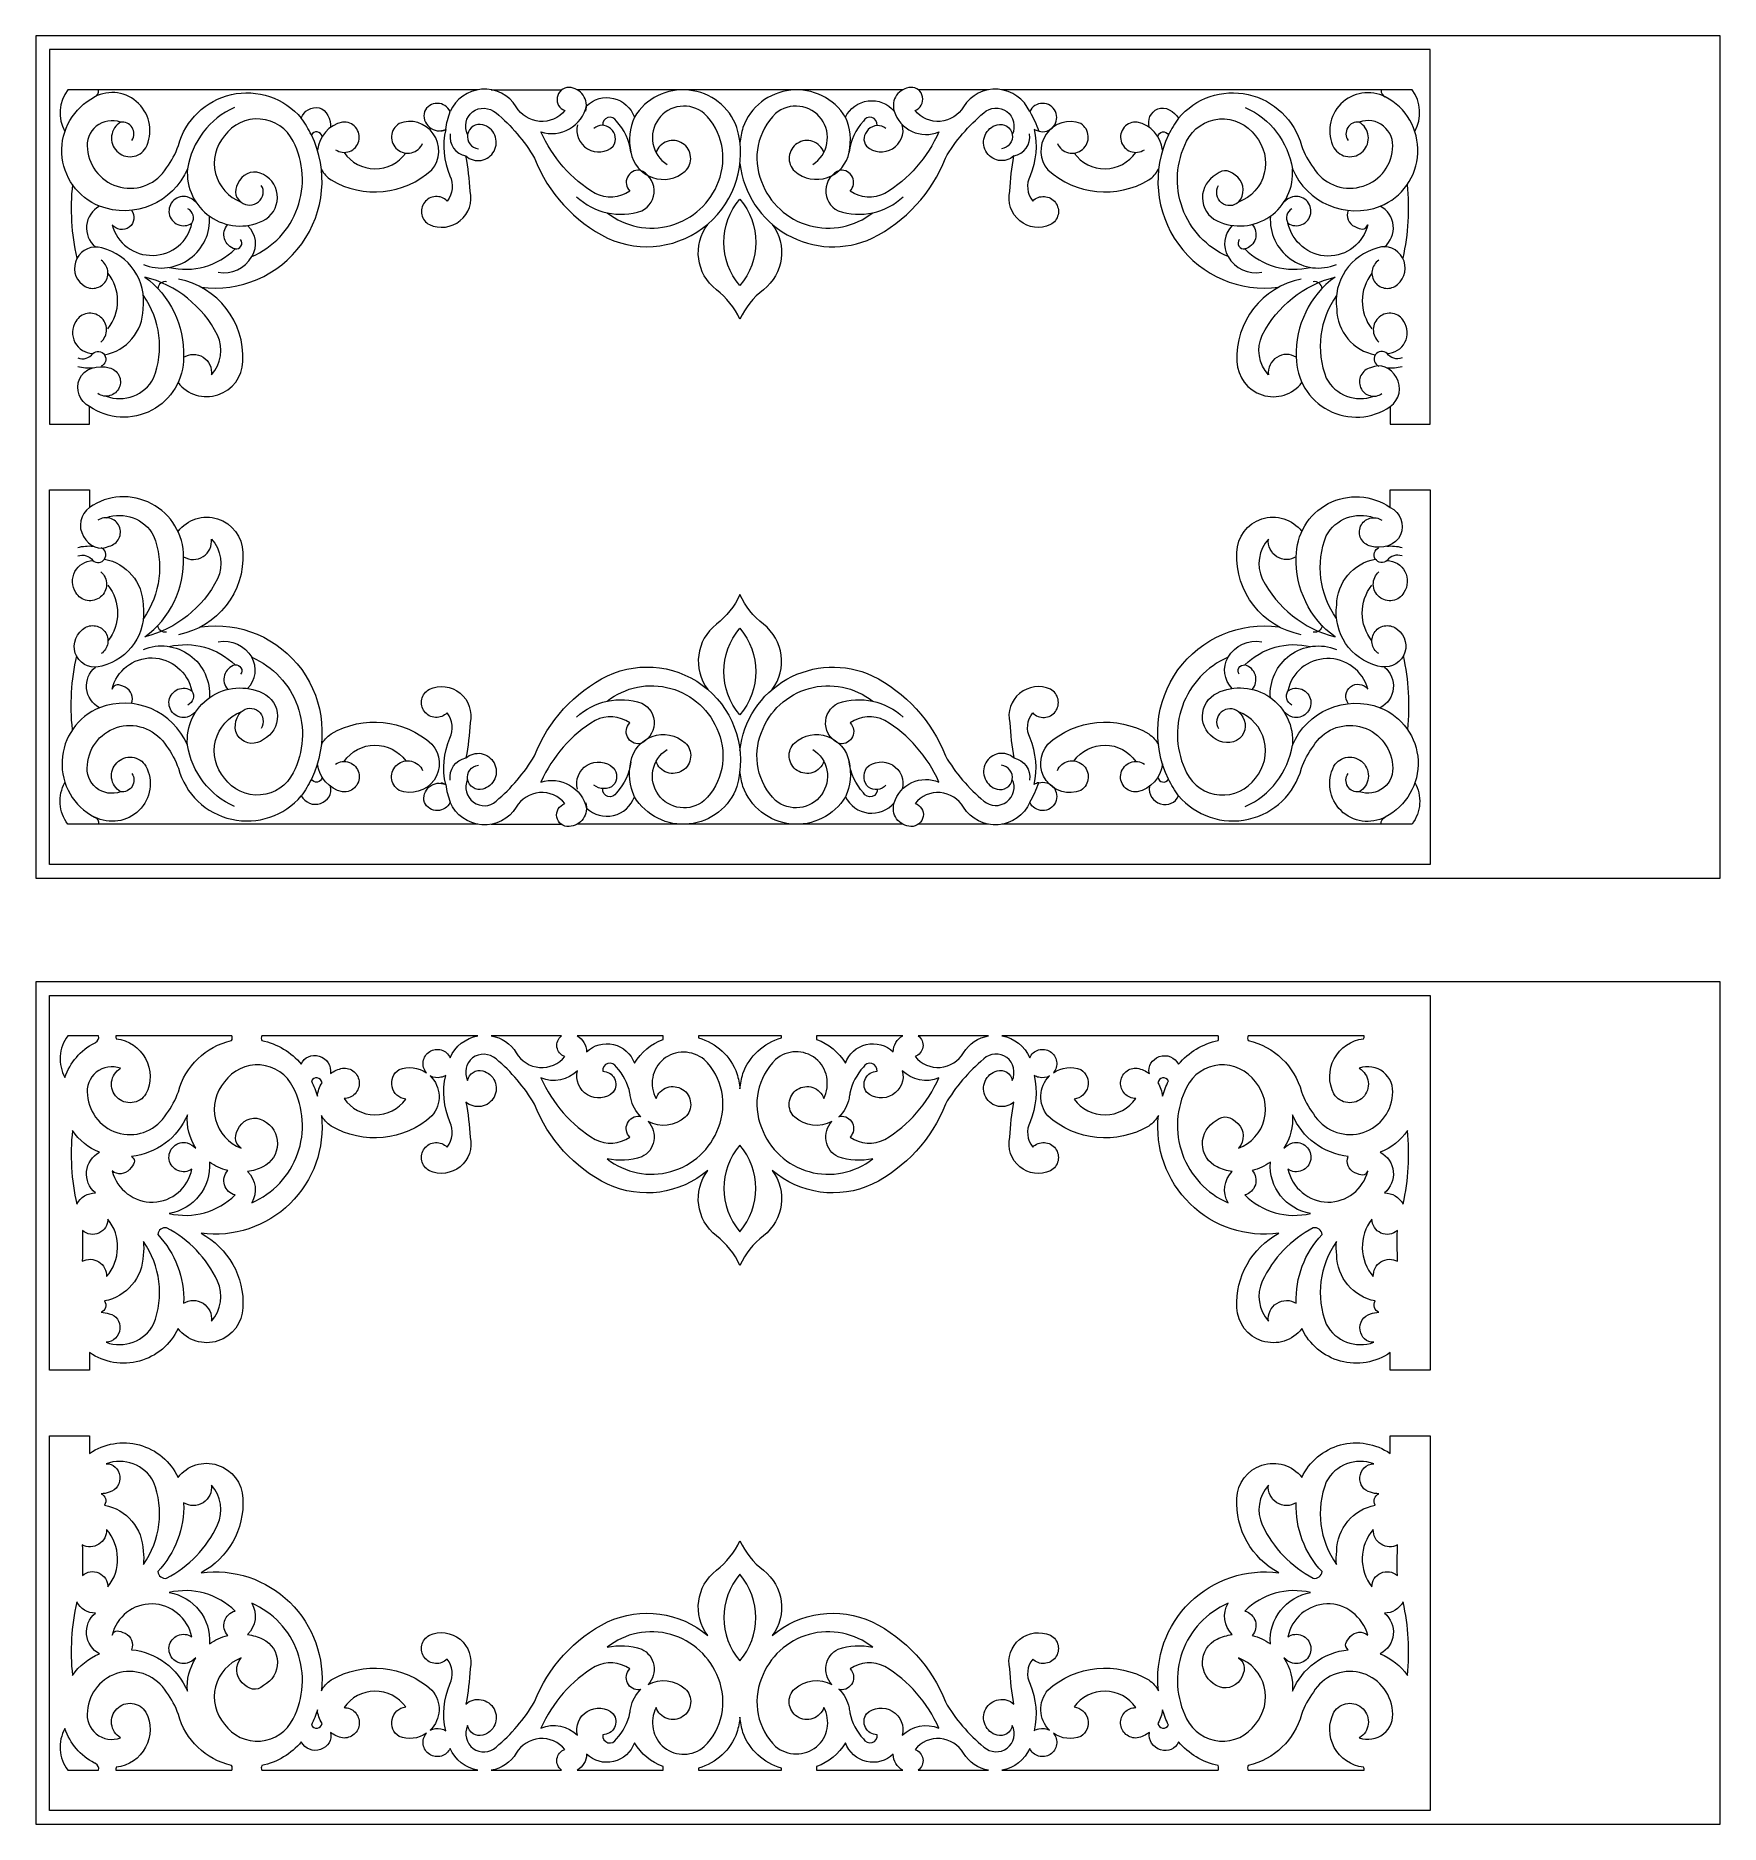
# Model space of a CAD drawing. Header units: millimetres. Extents: x 4605 to 4849, y 2366 to 2625.
import ezdxf

# ---------------------------------------------------------------- set-up
doc = ezdxf.new("R2010")
doc.units = ezdxf.units.MM
doc.header["$MEASUREMENT"] = 0
doc.layers.add('SITARA ALL', color=18, linetype='Continuous', true_color=0x000000)

msp = doc.modelspace()

# ---------------------------------------------------------------- linework, layer by layer
at = {"layer": 'SITARA ALL', "lineweight": 9}
for points, knots in [([(4605.15, 2625.07), (4605.15, 2625.07), (4849.15, 2625.07), (4849.15, 2625.07), (4849.15, 2625.07), (4849.15, 2503.07), (4849.15, 2503.07), (4849.15, 2503.07), (4605.15, 2503.07), (4605.15, 2503.07), (4605.15, 2503.07), (4605.15, 2625.07), (4605.15, 2625.07)], [0, 0, 0, 0, 0.25, 0.25, 0.25, 0.5, 0.5, 0.5, 0.75, 0.75, 0.75, 1, 1, 1, 1]), ([(4787.74, 2578.51), (4786.87, 2579.06), (4785.77, 2579.05), (4784.91, 2578.5), (4784.05, 2577.95), (4783.58, 2576.97), (4783.71, 2575.95), (4782.29, 2577.52), (4781.94, 2579.8), (4782.82, 2581.73), (4784.96, 2585.91), (4788.8, 2588.97), (4793.35, 2590.13), (4789.67, 2587.44), (4787.57, 2583.1), (4787.74, 2578.55), (4787.73, 2575.31), (4789.53, 2572.34), (4792.39, 2570.84), (4795.26, 2569.34), (4798.69, 2569.53), (4801.35, 2571.37), (4801.35, 2571.37), (4801.35, 2568.81), (4801.35, 2568.81), (4801.35, 2568.81), (4807.15, 2568.81), (4807.15, 2568.81), (4807.15, 2568.81), (4807.15, 2623.07), (4807.15, 2623.07), (4807.15, 2623.07), (4707.15, 2623.07), (4707.15, 2623.07), (4707.15, 2623.07), (4607.15, 2623.07), (4607.15, 2623.07), (4607.15, 2623.07), (4607.15, 2568.81), (4607.15, 2568.81), (4607.15, 2568.81), (4612.95, 2568.81), (4612.95, 2568.81), (4612.95, 2568.81), (4612.95, 2571.37), (4612.95, 2571.37), (4611.5, 2572.11), (4610.85, 2573.85), (4611.47, 2575.36), (4612.08, 2576.88), (4614.24, 2577.47), (4615.8, 2576.98), (4616.4, 2576.84), (4616.92, 2576.44), (4617.2, 2575.89), (4617.48, 2575.33), (4617.49, 2574.68), (4617.24, 2574.11), (4616.99, 2573.54), (4616.5, 2573.12), (4615.9, 2572.95), (4615.31, 2572.78), (4614.66, 2572.89), (4614.15, 2573.24)], [0, 0, 0, 0, 0.045455, 0.045455, 0.045455, 0.090909, 0.090909, 0.090909, 0.136364, 0.136364, 0.136364, 0.181818, 0.181818, 0.181818, 0.227273, 0.227273, 0.227273, 0.272727, 0.272727, 0.272727, 0.318182, 0.318182, 0.318182, 0.363636, 0.363636, 0.363636, 0.409091, 0.409091, 0.409091, 0.454545, 0.454545, 0.454545, 0.5, 0.5, 0.5, 0.545455, 0.545455, 0.545455, 0.590909, 0.590909, 0.590909, 0.636364, 0.636364, 0.636364, 0.681818, 0.681818, 0.681818, 0.727273, 0.727273, 0.727273, 0.772727, 0.772727, 0.772727, 0.818182, 0.818182, 0.818182, 0.863636, 0.863636, 0.863636, 0.909091, 0.909091, 0.909091, 1, 1, 1, 1]), ([(4669.19, 2617.25), (4669.19, 2617.25), (4609.79, 2617.25), (4609.79, 2617.25), (4608.47, 2615.5), (4608.31, 2613.13), (4609.38, 2611.22)], [0, 0, 0, 0, 0.333333, 0.333333, 0.333333, 1, 1, 1, 1]), ([(4633.94, 2614.69), (4630.32, 2613.07), (4627.76, 2609.73), (4627.13, 2605.81), (4625.04, 2600.87), (4619.4, 2598.47), (4614.39, 2600.39), (4611.23, 2601.65), (4609.1, 2604.64), (4608.93, 2608.04), (4608.76, 2611.44), (4610.64, 2614.64), (4613.66, 2616.21), (4614.08, 2616.37), (4614.33, 2616.81), (4614.24, 2617.25)], [0, 0, 0, 0, 0.166667, 0.166667, 0.166667, 0.333333, 0.333333, 0.333333, 0.5, 0.5, 0.5, 0.666667, 0.666667, 0.666667, 1, 1, 1, 1]), ([(4619.07, 2609.92), (4619.45, 2610.48), (4619.47, 2611.21), (4619.11, 2611.78), (4618.75, 2612.35), (4618.1, 2612.65), (4617.43, 2612.55), (4616.24, 2612.99), (4614.9, 2612.77), (4613.91, 2611.97), (4612.93, 2611.16), (4612.44, 2609.91), (4612.63, 2608.65), (4612.86, 2605.97), (4614.8, 2603.75), (4617.42, 2603.15), (4620.04, 2602.55), (4622.71, 2603.64), (4624.09, 2605.95), (4624.82, 2606.92), (4625.4, 2608.01), (4625.82, 2609.16), (4626.79, 2612.86), (4629.75, 2615.71), (4633.49, 2616.56), (4637.22, 2617.4), (4641.15, 2616.06), (4643.62, 2613.13)], [0, 0, 0, 0, 0.1, 0.1, 0.1, 0.2, 0.2, 0.2, 0.3, 0.3, 0.3, 0.4, 0.4, 0.4, 0.5, 0.5, 0.5, 0.6, 0.6, 0.6, 0.7, 0.7, 0.7, 0.8, 0.8, 0.8, 1, 1, 1, 1]), ([(4617.43, 2612.55), (4616.72, 2612.13), (4616.25, 2611.4), (4616.14, 2610.58), (4616.04, 2609.76), (4616.31, 2608.94), (4616.89, 2608.35), (4617.47, 2607.76), (4618.29, 2607.47), (4619.12, 2607.57), (4619.94, 2607.66), (4620.67, 2608.12), (4621.1, 2608.83), (4622.19, 2610.97), (4621.76, 2613.57), (4620.05, 2615.25), (4618.33, 2616.93), (4615.78, 2617.34), (4613.66, 2616.21)], [0, 0, 0, 0, 0.142857, 0.142857, 0.142857, 0.285714, 0.285714, 0.285714, 0.428571, 0.428571, 0.428571, 0.571429, 0.571429, 0.571429, 0.714286, 0.714286, 0.714286, 1, 1, 1, 1]), ([(4684.81, 2614.14), (4685.05, 2614.93), (4684.92, 2615.78), (4684.45, 2616.46), (4683.98, 2617.13), (4683.22, 2617.55), (4682.4, 2617.59), (4681.55, 2617.6), (4680.82, 2616.98), (4680.69, 2616.13), (4680.55, 2615.29), (4680.97, 2614.51), (4681.79, 2614.25), (4680.9, 2613.15), (4679.54, 2612.57), (4678.14, 2612.67), (4676.74, 2612.78), (4675.47, 2613.58), (4674.76, 2614.79), (4673.69, 2616.5), (4671.76, 2617.47), (4669.74, 2617.32), (4667.73, 2617.16), (4665.98, 2615.93), (4665.18, 2614.08)], [0, 0, 0, 0, 0.111111, 0.111111, 0.111111, 0.222222, 0.222222, 0.222222, 0.333333, 0.333333, 0.333333, 0.444444, 0.444444, 0.444444, 0.555556, 0.555556, 0.555556, 0.666667, 0.666667, 0.666667, 0.777778, 0.777778, 0.777778, 1, 1, 1, 1]), ([(4667.71, 2610.79), (4667.14, 2611.91), (4667.44, 2613.28), (4668.43, 2614.05), (4669.42, 2614.82), (4670.89, 2614.72), (4671.84, 2613.9), (4674.05, 2612.05), (4675.93, 2609.84), (4677.39, 2607.35), (4679.36, 2602.3), (4683.14, 2598.17), (4687.99, 2595.75), (4692.81, 2593.54), (4698.48, 2594.35), (4702.5, 2597.8), (4706.52, 2601.26), (4708.18, 2606.67), (4706.72, 2611.77), (4705.64, 2614.77), (4702.92, 2616.88), (4699.75, 2617.2), (4696.57, 2617.52), (4693.52, 2616.02), (4691.86, 2613.29), (4691.15, 2611.7), (4690.97, 2609.92), (4691.35, 2608.22), (4691.13, 2609.9), (4690.41, 2611.46), (4689.27, 2612.71), (4689.03, 2613.16), (4688.5, 2613.38), (4688.01, 2613.22), (4687.52, 2613.07), (4687.21, 2612.62), (4687.27, 2612.11)], [0, 0, 0, 0, 0.076923, 0.076923, 0.076923, 0.153846, 0.153846, 0.153846, 0.230769, 0.230769, 0.230769, 0.307692, 0.307692, 0.307692, 0.384615, 0.384615, 0.384615, 0.461538, 0.461538, 0.461538, 0.538462, 0.538462, 0.538462, 0.615385, 0.615385, 0.615385, 0.692308, 0.692308, 0.692308, 0.769231, 0.769231, 0.769231, 0.846154, 0.846154, 0.846154, 1, 1, 1, 1]), ([(4683.49, 2601.76), (4686.02, 2599.4), (4689.64, 2598.62), (4692.92, 2599.71), (4694.08, 2600.27), (4694.78, 2601.48), (4694.72, 2602.76), (4694.65, 2604.05), (4693.84, 2605.16), (4692.63, 2605.61), (4691.89, 2605.68), (4691.17, 2605.27), (4690.85, 2604.59), (4690.53, 2603.91), (4690.66, 2603.12), (4691.19, 2602.58), (4689.72, 2601.54), (4687.78, 2601.4), (4686.18, 2602.23), (4682.7, 2604.32), (4679.96, 2607.44), (4678.33, 2611.15), (4679.71, 2610.71), (4681.21, 2610.87), (4682.47, 2611.59), (4683.72, 2612.31), (4684.62, 2613.52), (4684.93, 2614.93), (4685.97, 2615.93), (4687.44, 2616.33), (4688.84, 2616), (4690.24, 2615.67), (4691.38, 2614.64), (4691.86, 2613.29)], [0, 0, 0, 0, 0.083333, 0.083333, 0.083333, 0.166667, 0.166667, 0.166667, 0.25, 0.25, 0.25, 0.333333, 0.333333, 0.333333, 0.416667, 0.416667, 0.416667, 0.5, 0.5, 0.5, 0.583333, 0.583333, 0.583333, 0.666667, 0.666667, 0.666667, 0.75, 0.75, 0.75, 0.833333, 0.833333, 0.833333, 1, 1, 1, 1]), ([(4730.73, 2617.25), (4730.73, 2617.25), (4707.18, 2617.25), (4707.18, 2617.25), (4707.18, 2617.25), (4683.57, 2617.25), (4683.57, 2617.25)], [0, 0, 0, 0, 0.333333, 0.333333, 0.333333, 1, 1, 1, 1]), ([(4722.44, 2613.29), (4720.77, 2616.01), (4717.69, 2617.53), (4714.51, 2617.19), (4711.34, 2616.86), (4708.65, 2614.78), (4707.58, 2611.77), (4707.38, 2611.04), (4707.23, 2610.31), (4707.15, 2609.56)], [0, 0, 0, 0, 0.25, 0.25, 0.25, 0.5, 0.5, 0.5, 1, 1, 1, 1]), ([(4749.13, 2614.08), (4748.32, 2615.93), (4746.55, 2617.17), (4744.54, 2617.32), (4742.52, 2617.47), (4740.61, 2616.51), (4739.54, 2614.79), (4738.84, 2613.58), (4737.58, 2612.78), (4736.18, 2612.67), (4734.78, 2612.56), (4733.4, 2613.16), (4732.52, 2614.25), (4733.32, 2614.55), (4733.78, 2615.38), (4733.6, 2616.22), (4733.43, 2617.05), (4732.76, 2617.64), (4731.91, 2617.59), (4731.08, 2617.55), (4730.32, 2617.13), (4729.85, 2616.45), (4729.38, 2615.78), (4729.25, 2614.93), (4729.49, 2614.14)], [0, 0, 0, 0, 0.111111, 0.111111, 0.111111, 0.222222, 0.222222, 0.222222, 0.333333, 0.333333, 0.333333, 0.444444, 0.444444, 0.444444, 0.555556, 0.555556, 0.555556, 0.666667, 0.666667, 0.666667, 0.777778, 0.777778, 0.777778, 1, 1, 1, 1]), ([(4804.92, 2611.22), (4805.99, 2613.13), (4805.83, 2615.5), (4804.51, 2617.25), (4804.51, 2617.25), (4745.11, 2617.25), (4745.11, 2617.25)], [0, 0, 0, 0, 0.333333, 0.333333, 0.333333, 1, 1, 1, 1]), ([(4766.46, 2611.78), (4766.12, 2612.86), (4766.64, 2614.02), (4767.67, 2614.48), (4768.71, 2614.94), (4770.11, 2614.11), (4770.68, 2613.13), (4773.14, 2616.07), (4777.03, 2617.39), (4780.77, 2616.57), (4784.51, 2615.74), (4787.49, 2612.86), (4788.49, 2609.16), (4788.9, 2608.01), (4789.48, 2606.92), (4790.22, 2605.95), (4791.62, 2603.66), (4794.35, 2602.53), (4796.96, 2603.17), (4799.57, 2603.8), (4801.47, 2605.97), (4801.68, 2608.65), (4801.86, 2609.91), (4801.37, 2611.18), (4800.38, 2611.98), (4799.39, 2612.78), (4798.06, 2613), (4796.87, 2612.55)], [0, 0, 0, 0, 0.1, 0.1, 0.1, 0.2, 0.2, 0.2, 0.3, 0.3, 0.3, 0.4, 0.4, 0.4, 0.5, 0.5, 0.5, 0.6, 0.6, 0.6, 0.7, 0.7, 0.7, 0.8, 0.8, 0.8, 1, 1, 1, 1]), ([(4780.36, 2614.69), (4783.98, 2613.07), (4786.55, 2609.73), (4787.18, 2605.81), (4789.27, 2600.87), (4794.9, 2598.46), (4799.91, 2600.39), (4803.07, 2601.67), (4805.2, 2604.68), (4805.34, 2608.09), (4805.49, 2611.5), (4803.68, 2614.66), (4800.64, 2616.21)], [0, 0, 0, 0, 0.2, 0.2, 0.2, 0.4, 0.4, 0.4, 0.6, 0.6, 0.6, 1, 1, 1, 1]), ([(4800.06, 2617.25), (4799.98, 2616.81), (4800.22, 2616.37), (4800.64, 2616.21), (4798.51, 2617.31), (4795.9, 2616.91), (4794.21, 2615.2), (4792.51, 2613.5), (4792.09, 2610.96), (4793.2, 2608.83), (4793.64, 2608.12), (4794.37, 2607.66), (4795.19, 2607.57), (4796.02, 2607.48), (4796.83, 2607.76), (4797.41, 2608.35), (4797.99, 2608.94), (4798.27, 2609.77), (4798.16, 2610.59), (4798.05, 2611.41), (4797.58, 2612.13), (4796.87, 2612.55), (4796.2, 2612.65), (4795.54, 2612.34), (4795.19, 2611.77), (4794.83, 2611.19), (4794.85, 2610.47), (4795.24, 2609.92)], [0, 0, 0, 0, 0.1, 0.1, 0.1, 0.2, 0.2, 0.2, 0.3, 0.3, 0.3, 0.4, 0.4, 0.4, 0.5, 0.5, 0.5, 0.6, 0.6, 0.6, 0.7, 0.7, 0.7, 0.8, 0.8, 0.8, 1, 1, 1, 1]), ([(4629.09, 2588.66), (4634.73, 2587.91), (4640.34, 2590.33), (4643.67, 2594.95), (4647.01, 2599.57), (4647.57, 2605.58), (4645.08, 2610.71), (4644.67, 2611.56), (4644.18, 2612.37), (4643.62, 2613.13), (4643.97, 2614.21), (4645.07, 2614.85), (4646.18, 2614.63), (4647.28, 2614.4), (4647.95, 2612.91), (4647.84, 2611.78)], [0, 0, 0, 0, 0.166667, 0.166667, 0.166667, 0.333333, 0.333333, 0.333333, 0.5, 0.5, 0.5, 0.666667, 0.666667, 0.666667, 1, 1, 1, 1]), ([(4663.85, 2611.25), (4664.09, 2611.28), (4664.33, 2611.37), (4664.53, 2611.52), (4664.66, 2612.39), (4664.87, 2613.25), (4665.18, 2614.08), (4664.84, 2614.81), (4664.12, 2615.27), (4663.32, 2615.28), (4662.52, 2615.28), (4661.79, 2614.83), (4661.45, 2614.1), (4661.23, 2613.27), (4661.51, 2612.38), (4662.17, 2611.83), (4662.83, 2611.27), (4663.75, 2611.15), (4664.53, 2611.52), (4664.02, 2609.27), (4664.24, 2606.91), (4665.13, 2604.78), (4665.72, 2603.6), (4665.57, 2602.18), (4664.74, 2601.14), (4664.3, 2601.59), (4663.68, 2601.83), (4663.05, 2601.79), (4662.42, 2601.75), (4661.84, 2601.44), (4661.45, 2600.93), (4661.07, 2600.43), (4660.93, 2599.78), (4661.07, 2599.16), (4661.21, 2598.54), (4661.61, 2598.01), (4662.17, 2597.72), (4663.64, 2597.04), (4665.38, 2597.27), (4666.63, 2598.3), (4667.88, 2599.33), (4668.44, 2600.97), (4668.06, 2602.55), (4667.98, 2604.27), (4667.78, 2605.97), (4667.46, 2607.66), (4668.06, 2607.12), (4668.88, 2606.89), (4669.68, 2607.03), (4670.47, 2607.17), (4671.16, 2607.66), (4671.54, 2608.37), (4671.93, 2609.09), (4671.96, 2609.93), (4671.64, 2610.68), (4671.32, 2611.42), (4670.68, 2611.97), (4669.9, 2612.18), (4669.42, 2612.3), (4668.91, 2612.23), (4668.5, 2611.96), (4668.08, 2611.7), (4667.8, 2611.28), (4667.71, 2610.79), (4667.62, 2610.31), (4667.74, 2609.81), (4668.03, 2609.42), (4668.33, 2609.02), (4668.77, 2608.77), (4669.26, 2608.72)], [0, 0, 0, 0, 0.041667, 0.041667, 0.041667, 0.083333, 0.083333, 0.083333, 0.125, 0.125, 0.125, 0.166667, 0.166667, 0.166667, 0.208333, 0.208333, 0.208333, 0.25, 0.25, 0.25, 0.291667, 0.291667, 0.291667, 0.333333, 0.333333, 0.333333, 0.375, 0.375, 0.375, 0.416667, 0.416667, 0.416667, 0.458333, 0.458333, 0.458333, 0.5, 0.5, 0.5, 0.541667, 0.541667, 0.541667, 0.583333, 0.583333, 0.583333, 0.625, 0.625, 0.625, 0.666667, 0.666667, 0.666667, 0.708333, 0.708333, 0.708333, 0.75, 0.75, 0.75, 0.791667, 0.791667, 0.791667, 0.833333, 0.833333, 0.833333, 0.875, 0.875, 0.875, 0.916667, 0.916667, 0.916667, 1, 1, 1, 1]), ([(4687.92, 2599.44), (4690.52, 2597.39), (4693.95, 2596.7), (4697.14, 2597.6), (4700.33, 2598.5), (4702.89, 2600.84), (4704.04, 2603.95), (4705.41, 2607.36), (4704.6, 2611.25), (4701.99, 2613.83), (4701.01, 2614.64), (4699.75, 2615.01), (4698.49, 2614.85), (4697.23, 2614.69), (4696.1, 2614.03), (4695.36, 2613.01), (4694.61, 2611.99), (4694.32, 2610.7), (4694.55, 2609.46), (4694.79, 2608.21), (4695.52, 2607.12), (4696.59, 2606.44)], [0, 0, 0, 0, 0.125, 0.125, 0.125, 0.25, 0.25, 0.25, 0.375, 0.375, 0.375, 0.5, 0.5, 0.5, 0.625, 0.625, 0.625, 0.75, 0.75, 0.75, 1, 1, 1, 1]), ([(4707.15, 2606.58), (4707.64, 2602.24), (4710.18, 2598.4), (4713.98, 2596.26), (4717.78, 2594.12), (4722.35, 2593.92), (4726.31, 2595.75), (4731.17, 2598.17), (4734.94, 2602.3), (4736.91, 2607.35), (4738.37, 2609.84), (4740.25, 2612.05), (4742.47, 2613.9), (4743.38, 2614.76), (4744.78, 2614.84), (4745.8, 2614.11), (4746.82, 2613.37), (4747.13, 2611.93), (4746.6, 2610.79)], [0, 0, 0, 0, 0.142857, 0.142857, 0.142857, 0.285714, 0.285714, 0.285714, 0.428571, 0.428571, 0.428571, 0.571429, 0.571429, 0.571429, 0.714286, 0.714286, 0.714286, 1, 1, 1, 1]), ([(4717.71, 2606.44), (4718.78, 2607.13), (4719.52, 2608.22), (4719.75, 2609.46), (4719.98, 2610.71), (4719.7, 2611.99), (4718.95, 2613.01), (4718.2, 2614.03), (4717.06, 2614.7), (4715.81, 2614.85), (4714.55, 2615.01), (4713.29, 2614.64), (4712.32, 2613.83), (4709.7, 2611.25), (4708.89, 2607.36), (4710.27, 2603.95), (4711.42, 2600.85), (4714, 2598.48), (4717.19, 2597.59), (4720.38, 2596.7), (4723.78, 2597.38), (4726.38, 2599.44)], [0, 0, 0, 0, 0.125, 0.125, 0.125, 0.25, 0.25, 0.25, 0.375, 0.375, 0.375, 0.5, 0.5, 0.5, 0.625, 0.625, 0.625, 0.75, 0.75, 0.75, 1, 1, 1, 1]), ([(4727.03, 2612.11), (4727.08, 2612.62), (4726.75, 2613.09), (4726.26, 2613.23), (4725.76, 2613.37), (4725.26, 2613.17), (4725.03, 2612.71), (4723.89, 2611.46), (4723.17, 2609.9), (4722.96, 2608.22), (4723.33, 2609.92), (4723.15, 2611.7), (4722.44, 2613.29), (4723.07, 2614.57), (4724.3, 2615.46), (4725.73, 2615.63), (4727.15, 2615.81), (4728.57, 2615.24), (4729.49, 2614.14), (4729.9, 2612.85), (4730.84, 2611.78), (4732.08, 2611.22), (4733.31, 2610.65), (4734.72, 2610.62), (4735.97, 2611.15), (4734.35, 2607.44), (4731.6, 2604.32), (4728.13, 2602.23), (4726.52, 2601.4), (4724.58, 2601.54), (4723.11, 2602.58), (4723.64, 2603.12), (4723.77, 2603.93), (4723.44, 2604.61), (4723.12, 2605.28), (4722.42, 2605.68), (4721.67, 2605.61), (4720.46, 2605.15), (4719.64, 2604.03), (4719.59, 2602.74), (4719.53, 2601.45), (4720.22, 2600.27), (4721.38, 2599.71), (4724.67, 2598.62), (4728.28, 2599.4), (4730.81, 2601.76)], [0, 0, 0, 0, 0.0625, 0.0625, 0.0625, 0.125, 0.125, 0.125, 0.1875, 0.1875, 0.1875, 0.25, 0.25, 0.25, 0.3125, 0.3125, 0.3125, 0.375, 0.375, 0.375, 0.4375, 0.4375, 0.4375, 0.5, 0.5, 0.5, 0.5625, 0.5625, 0.5625, 0.625, 0.625, 0.625, 0.6875, 0.6875, 0.6875, 0.75, 0.75, 0.75, 0.8125, 0.8125, 0.8125, 0.875, 0.875, 0.875, 1, 1, 1, 1]), ([(4750.46, 2611.25), (4751.23, 2611.04), (4752.05, 2611.3), (4752.57, 2611.92), (4753.08, 2612.53), (4753.19, 2613.38), (4752.85, 2614.1), (4752.51, 2614.83), (4751.78, 2615.28), (4750.98, 2615.28), (4750.17, 2615.27), (4749.46, 2614.81), (4749.13, 2614.08), (4749.67, 2613.18), (4750.11, 2612.24), (4750.46, 2611.25), (4750.21, 2611.28), (4749.98, 2611.37), (4749.78, 2611.52), (4750.28, 2609.27), (4750.07, 2606.91), (4749.17, 2604.78), (4748.58, 2603.59), (4748.74, 2602.18), (4749.56, 2601.14), (4750, 2601.59), (4750.62, 2601.83), (4751.25, 2601.79), (4751.88, 2601.76), (4752.47, 2601.44), (4752.85, 2600.93), (4753.23, 2600.43), (4753.37, 2599.78), (4753.24, 2599.16), (4753.1, 2598.54), (4752.7, 2598.01), (4752.14, 2597.72), (4750.67, 2597.04), (4748.94, 2597.25), (4747.68, 2598.28), (4746.43, 2599.3), (4745.87, 2600.97), (4746.24, 2602.55), (4746.32, 2604.26), (4746.52, 2605.97), (4746.84, 2607.66), (4746.24, 2607.12), (4745.43, 2606.89), (4744.63, 2607.03), (4743.84, 2607.16), (4743.14, 2607.66), (4742.76, 2608.37), (4742.38, 2609.08), (4742.34, 2609.93), (4742.66, 2610.67), (4742.98, 2611.41), (4743.63, 2611.97), (4744.41, 2612.18), (4744.88, 2612.3), (4745.39, 2612.23), (4745.8, 2611.96), (4746.22, 2611.7), (4746.51, 2611.28), (4746.6, 2610.79), (4746.69, 2610.31), (4746.57, 2609.81), (4746.27, 2609.42), (4745.98, 2609.02), (4745.53, 2608.77), (4745.04, 2608.72)], [0, 0, 0, 0, 0.041667, 0.041667, 0.041667, 0.083333, 0.083333, 0.083333, 0.125, 0.125, 0.125, 0.166667, 0.166667, 0.166667, 0.208333, 0.208333, 0.208333, 0.25, 0.25, 0.25, 0.291667, 0.291667, 0.291667, 0.333333, 0.333333, 0.333333, 0.375, 0.375, 0.375, 0.416667, 0.416667, 0.416667, 0.458333, 0.458333, 0.458333, 0.5, 0.5, 0.5, 0.541667, 0.541667, 0.541667, 0.583333, 0.583333, 0.583333, 0.625, 0.625, 0.625, 0.666667, 0.666667, 0.666667, 0.708333, 0.708333, 0.708333, 0.75, 0.75, 0.75, 0.791667, 0.791667, 0.791667, 0.833333, 0.833333, 0.833333, 0.875, 0.875, 0.875, 0.916667, 0.916667, 0.916667, 1, 1, 1, 1]), ([(4635.83, 2597.59), (4637.05, 2596.41), (4637.3, 2594.54), (4636.44, 2593.08), (4639.53, 2594.42), (4641.93, 2596.97), (4643.06, 2600.14), (4644.2, 2603.31), (4643.98, 2606.79), (4642.45, 2609.79), (4641.54, 2611.63), (4639.73, 2612.86), (4637.68, 2613.01), (4635.63, 2613.17), (4633.67, 2612.25), (4632.49, 2610.57), (4631.2, 2609.08), (4630.72, 2607.05), (4631.2, 2605.14), (4631.69, 2603.23), (4633.07, 2601.68), (4634.91, 2600.99), (4635.64, 2600.38), (4636.71, 2600.39), (4637.42, 2601.02), (4638.13, 2601.65), (4638.33, 2602.62), (4637.82, 2603.41)], [0, 0, 0, 0, 0.1, 0.1, 0.1, 0.2, 0.2, 0.2, 0.3, 0.3, 0.3, 0.4, 0.4, 0.4, 0.5, 0.5, 0.5, 0.6, 0.6, 0.6, 0.7, 0.7, 0.7, 0.8, 0.8, 0.8, 1, 1, 1, 1]), ([(4646.62, 2610.46), (4646.56, 2610.81), (4646.28, 2611.09), (4645.93, 2611.14), (4645.58, 2611.2), (4645.24, 2611.03), (4645.08, 2610.71)], [0, 0, 0, 0, 0.333333, 0.333333, 0.333333, 1, 1, 1, 1]), ([(4648.57, 2608.57), (4649.16, 2608.16), (4649.91, 2608.07), (4650.59, 2608.32), (4651.26, 2608.57), (4651.77, 2609.13), (4651.94, 2609.83), (4652.12, 2610.53), (4651.95, 2611.27), (4651.48, 2611.81), (4651.01, 2612.36), (4650.31, 2612.64), (4649.59, 2612.57), (4647.62, 2612.14), (4646.15, 2610.5), (4645.95, 2608.49)], [0, 0, 0, 0, 0.166667, 0.166667, 0.166667, 0.333333, 0.333333, 0.333333, 0.5, 0.5, 0.5, 0.666667, 0.666667, 0.666667, 1, 1, 1, 1]), ([(4646.52, 2605.73), (4646.86, 2605.11), (4647.34, 2604.59), (4647.92, 2604.19), (4652.59, 2601.43), (4658.5, 2602.02), (4662.53, 2605.65), (4663.8, 2607.14), (4663.88, 2609.3), (4662.73, 2610.89), (4661.58, 2612.47), (4659.58, 2613.1), (4657.77, 2612.35), (4657.14, 2611.95), (4656.75, 2611.28), (4656.7, 2610.54), (4656.66, 2609.8), (4656.96, 2609.08), (4657.53, 2608.61), (4658.1, 2608.13), (4658.86, 2607.95), (4659.58, 2608.13), (4660.3, 2608.3), (4660.89, 2608.8), (4661.18, 2609.49)], [0, 0, 0, 0, 0.111111, 0.111111, 0.111111, 0.222222, 0.222222, 0.222222, 0.333333, 0.333333, 0.333333, 0.444444, 0.444444, 0.444444, 0.555556, 0.555556, 0.555556, 0.666667, 0.666667, 0.666667, 0.777778, 0.777778, 0.777778, 1, 1, 1, 1]), ([(4683.63, 2612.19), (4683.28, 2610.84), (4683.88, 2609.41), (4685.08, 2608.7), (4686.29, 2607.99), (4687.79, 2608.13), (4688.81, 2609.08), (4689.35, 2609.91), (4689.18, 2611), (4688.42, 2611.62), (4687.65, 2612.24), (4686.68, 2612.31), (4685.99, 2611.62)], [0, 0, 0, 0, 0.2, 0.2, 0.2, 0.4, 0.4, 0.4, 0.6, 0.6, 0.6, 1, 1, 1, 1]), ([(4728.31, 2611.62), (4727.56, 2612.24), (4726.45, 2612.19), (4725.75, 2611.5), (4725.05, 2610.81), (4724.88, 2609.85), (4725.49, 2609.08), (4726.53, 2608.14), (4728.06, 2607.99), (4729.26, 2608.72), (4730.46, 2609.45), (4731.04, 2610.84), (4730.67, 2612.19)], [0, 0, 0, 0, 0.2, 0.2, 0.2, 0.4, 0.4, 0.4, 0.6, 0.6, 0.6, 1, 1, 1, 1]), ([(4753.13, 2609.49), (4753.42, 2608.8), (4754.01, 2608.3), (4754.73, 2608.13), (4755.45, 2607.95), (4756.21, 2608.13), (4756.77, 2608.61), (4757.34, 2609.09), (4757.65, 2609.8), (4757.6, 2610.54), (4757.55, 2611.28), (4757.16, 2611.95), (4756.54, 2612.35), (4754.71, 2613.06), (4752.64, 2612.43), (4751.52, 2610.82), (4750.4, 2609.21), (4750.47, 2607.11), (4751.77, 2605.65), (4755.81, 2602.02), (4761.72, 2601.43), (4766.39, 2604.19), (4766.96, 2604.59), (4767.44, 2605.11), (4767.78, 2605.73)], [0, 0, 0, 0, 0.111111, 0.111111, 0.111111, 0.222222, 0.222222, 0.222222, 0.333333, 0.333333, 0.333333, 0.444444, 0.444444, 0.444444, 0.555556, 0.555556, 0.555556, 0.666667, 0.666667, 0.666667, 0.777778, 0.777778, 0.777778, 1, 1, 1, 1]), ([(4768.36, 2608.49), (4768.15, 2610.5), (4766.68, 2612.14), (4764.71, 2612.57), (4763.99, 2612.64), (4763.29, 2612.36), (4762.82, 2611.81), (4762.35, 2611.26), (4762.18, 2610.53), (4762.36, 2609.83), (4762.54, 2609.14), (4763.05, 2608.57), (4763.72, 2608.32), (4764.4, 2608.07), (4765.15, 2608.16), (4765.74, 2608.57)], [0, 0, 0, 0, 0.166667, 0.166667, 0.166667, 0.333333, 0.333333, 0.333333, 0.5, 0.5, 0.5, 0.666667, 0.666667, 0.666667, 1, 1, 1, 1]), ([(4767.69, 2610.46), (4767.74, 2610.81), (4768.01, 2611.09), (4768.36, 2611.15), (4768.71, 2611.21), (4769.06, 2611.02), (4769.22, 2610.71), (4766.76, 2605.57), (4767.31, 2599.5), (4770.67, 2594.89), (4774.02, 2590.29), (4779.57, 2587.89), (4785.22, 2588.66)], [0, 0, 0, 0, 0.2, 0.2, 0.2, 0.4, 0.4, 0.4, 0.6, 0.6, 0.6, 1, 1, 1, 1]), ([(4778.47, 2597.59), (4777.25, 2596.41), (4777, 2594.54), (4777.86, 2593.08), (4774.78, 2594.41), (4772.38, 2596.96), (4771.24, 2600.12), (4770.1, 2603.28), (4770.33, 2606.79), (4771.85, 2609.79), (4772.75, 2611.63), (4774.56, 2612.86), (4776.6, 2613.02), (4778.64, 2613.19), (4780.63, 2612.24), (4781.81, 2610.57), (4783.11, 2609.09), (4783.59, 2607.06), (4783.11, 2605.15), (4782.63, 2603.24), (4781.23, 2601.68), (4779.39, 2600.99), (4778.7, 2600.34), (4777.65, 2600.29), (4776.91, 2600.87), (4776.16, 2601.45), (4776.02, 2602.59), (4776.49, 2603.41)], [0, 0, 0, 0, 0.1, 0.1, 0.1, 0.2, 0.2, 0.2, 0.3, 0.3, 0.3, 0.4, 0.4, 0.4, 0.5, 0.5, 0.5, 0.6, 0.6, 0.6, 0.7, 0.7, 0.7, 0.8, 0.8, 0.8, 1, 1, 1, 1]), ([(4691.35, 2608.22), (4691.65, 2606.52), (4692.85, 2605.11), (4694.48, 2604.54), (4696.11, 2603.97), (4697.91, 2604.31), (4699.21, 2605.45), (4699.79, 2605.99), (4700.08, 2606.77), (4700.01, 2607.56), (4699.94, 2608.35), (4699.51, 2609.06), (4698.84, 2609.49), (4698.17, 2609.92), (4697.35, 2610.02), (4696.6, 2609.76), (4695.85, 2609.5), (4695.26, 2608.91), (4695.01, 2608.16)], [0, 0, 0, 0, 0.142857, 0.142857, 0.142857, 0.285714, 0.285714, 0.285714, 0.428571, 0.428571, 0.428571, 0.571429, 0.571429, 0.571429, 0.714286, 0.714286, 0.714286, 1, 1, 1, 1]), ([(4719.3, 2608.16), (4719.04, 2608.91), (4718.45, 2609.5), (4717.7, 2609.76), (4716.95, 2610.02), (4716.13, 2609.92), (4715.46, 2609.49), (4714.8, 2609.06), (4714.37, 2608.35), (4714.29, 2607.56), (4714.22, 2606.77), (4714.51, 2605.99), (4715.09, 2605.45), (4716.4, 2604.31), (4718.21, 2603.97), (4719.84, 2604.55), (4721.47, 2605.13), (4722.66, 2606.52), (4722.96, 2608.22)], [0, 0, 0, 0, 0.142857, 0.142857, 0.142857, 0.285714, 0.285714, 0.285714, 0.428571, 0.428571, 0.428571, 0.571429, 0.571429, 0.571429, 0.714286, 0.714286, 0.714286, 1, 1, 1, 1]), ([(4627.13, 2605.81), (4626.9, 2603.08), (4628.16, 2600.43), (4630.41, 2598.88), (4632.67, 2597.32), (4635.57, 2597.08), (4638.04, 2598.26), (4639.32, 2598.89), (4640.13, 2600.18), (4640.15, 2601.6), (4640.17, 2603.02), (4639.4, 2604.32), (4638.14, 2604.98), (4636.94, 2605.67), (4635.41, 2605.29), (4634.67, 2604.13), (4633.92, 2602.96), (4633.79, 2601.8), (4634.91, 2600.99)], [0, 0, 0, 0, 0.142857, 0.142857, 0.142857, 0.285714, 0.285714, 0.285714, 0.428571, 0.428571, 0.428571, 0.571429, 0.571429, 0.571429, 0.714286, 0.714286, 0.714286, 1, 1, 1, 1]), ([(4649.81, 2608.18), (4650.82, 2606.71), (4652.48, 2605.82), (4654.26, 2605.81), (4656.04, 2605.79), (4657.71, 2606.63), (4658.74, 2608.08)], [0, 0, 0, 0, 0.333333, 0.333333, 0.333333, 1, 1, 1, 1]), ([(4755.56, 2608.08), (4756.6, 2606.63), (4758.28, 2605.78), (4760.06, 2605.81), (4761.84, 2605.83), (4763.49, 2606.71), (4764.49, 2608.18)], [0, 0, 0, 0, 0.333333, 0.333333, 0.333333, 1, 1, 1, 1]), ([(4779.39, 2600.99), (4780.31, 2602.02), (4780.26, 2603.6), (4779.28, 2604.57), (4778.3, 2605.54), (4777.19, 2605.91), (4776.16, 2604.98), (4774.9, 2604.32), (4774.13, 2603), (4774.15, 2601.58), (4774.18, 2600.16), (4774.98, 2598.88), (4776.26, 2598.26), (4778.74, 2597.09), (4781.66, 2597.33), (4783.91, 2598.89), (4786.17, 2600.46), (4787.41, 2603.08), (4787.18, 2605.81)], [0, 0, 0, 0, 0.142857, 0.142857, 0.142857, 0.285714, 0.285714, 0.285714, 0.428571, 0.428571, 0.428571, 0.571429, 0.571429, 0.571429, 0.714286, 0.714286, 0.714286, 1, 1, 1, 1]), ([(4628.34, 2600.99), (4627.99, 2601.33), (4627.57, 2601.59), (4627.1, 2601.74), (4626.4, 2601.92), (4625.66, 2601.73), (4625.13, 2601.24), (4624.6, 2600.75), (4624.35, 2600.03), (4624.48, 2599.32), (4624.6, 2598.6), (4625.08, 2598.01), (4625.75, 2597.73), (4626.42, 2597.45), (4627.17, 2597.52), (4627.77, 2597.93), (4627.99, 2598.28), (4628.05, 2598.7), (4627.94, 2599.1), (4627.83, 2599.49), (4627.56, 2599.82), (4627.19, 2600)], [0, 0, 0, 0, 0.125, 0.125, 0.125, 0.25, 0.25, 0.25, 0.375, 0.375, 0.375, 0.5, 0.5, 0.5, 0.625, 0.625, 0.625, 0.75, 0.75, 0.75, 1, 1, 1, 1]), ([(4707.15, 2588.88), (4710.23, 2592.49), (4710.24, 2597.8), (4707.15, 2601.42), (4704.07, 2597.8), (4704.07, 2592.49), (4707.15, 2588.88)], [0, 0, 0, 0, 0.5, 0.5, 0.5, 1, 1, 1, 1]), ([(4787.12, 2600), (4786.75, 2599.82), (4786.48, 2599.49), (4786.36, 2599.09), (4786.25, 2598.7), (4786.32, 2598.28), (4786.53, 2597.93), (4787.13, 2597.52), (4787.89, 2597.45), (4788.56, 2597.73), (4789.23, 2598.01), (4789.7, 2598.6), (4789.83, 2599.32), (4789.95, 2600.03), (4789.7, 2600.75), (4789.17, 2601.24), (4788.64, 2601.73), (4787.9, 2601.92), (4787.2, 2601.74), (4786.74, 2601.59), (4786.31, 2601.33), (4785.96, 2600.99)], [0, 0, 0, 0, 0.125, 0.125, 0.125, 0.25, 0.25, 0.25, 0.375, 0.375, 0.375, 0.5, 0.5, 0.5, 0.625, 0.625, 0.625, 0.75, 0.75, 0.75, 1, 1, 1, 1]), ([(4614.39, 2600.39), (4613.34, 2599.83), (4612.64, 2598.79), (4612.52, 2597.6), (4612.4, 2596.41), (4612.87, 2595.25), (4613.79, 2594.5)], [0, 0, 0, 0, 0.333333, 0.333333, 0.333333, 1, 1, 1, 1]), ([(4619.03, 2599.79), (4619.6, 2599.02), (4619.45, 2597.93), (4618.7, 2597.34), (4617.94, 2596.75), (4616.8, 2596.94), (4616.2, 2597.68), (4616.92, 2595.01), (4619.38, 2593.18), (4622.15, 2593.27), (4624.92, 2593.36), (4627.23, 2595.22), (4627.77, 2597.93)], [0, 0, 0, 0, 0.2, 0.2, 0.2, 0.4, 0.4, 0.4, 0.6, 0.6, 0.6, 1, 1, 1, 1]), ([(4620.74, 2591.94), (4622.98, 2591.04), (4625.53, 2591.36), (4627.47, 2592.79), (4629.42, 2594.22), (4630.49, 2596.53), (4630.31, 2598.94)], [0, 0, 0, 0, 0.333333, 0.333333, 0.333333, 1, 1, 1, 1]), ([(4783.99, 2598.94), (4783.82, 2596.53), (4784.9, 2594.2), (4786.85, 2592.78), (4788.8, 2591.36), (4791.33, 2591.03), (4793.57, 2591.94)], [0, 0, 0, 0, 0.333333, 0.333333, 0.333333, 1, 1, 1, 1]), ([(4795.28, 2599.79), (4794.89, 2598.88), (4795.31, 2597.83), (4796.21, 2597.43), (4797.12, 2597.02), (4797.68, 2596.79), (4798.1, 2597.68), (4797.45, 2595.01), (4795.04, 2593.13), (4792.29, 2593.16), (4789.54, 2593.19), (4787.13, 2595.25), (4786.53, 2597.93)], [0, 0, 0, 0, 0.2, 0.2, 0.2, 0.4, 0.4, 0.4, 0.6, 0.6, 0.6, 1, 1, 1, 1]), ([(4800.51, 2594.5), (4801.43, 2595.26), (4801.91, 2596.42), (4801.79, 2597.61), (4801.66, 2598.8), (4800.97, 2599.84), (4799.91, 2600.39)], [0, 0, 0, 0, 0.333333, 0.333333, 0.333333, 1, 1, 1, 1]), ([(4624.48, 2591.53), (4627.91, 2590.71), (4631.52, 2591.71), (4634.02, 2594.2), (4633.29, 2594.38), (4632.71, 2594.94), (4632.49, 2595.66), (4632.27, 2596.38), (4632.45, 2597.17), (4632.95, 2597.73)], [0, 0, 0, 0, 0.25, 0.25, 0.25, 0.5, 0.5, 0.5, 1, 1, 1, 1]), ([(4634.02, 2594.2), (4634.37, 2594.15), (4634.7, 2594.31), (4634.88, 2594.6), (4635.06, 2594.9), (4635.04, 2595.27), (4634.83, 2595.55)], [0, 0, 0, 0, 0.333333, 0.333333, 0.333333, 1, 1, 1, 1]), ([(4711.82, 2597.76), (4714.05, 2594.79), (4713.49, 2590.58), (4710.57, 2588.29), (4709.09, 2587.17), (4707.92, 2585.7), (4707.15, 2584.01), (4706.39, 2585.7), (4705.21, 2587.17), (4703.74, 2588.29), (4700.81, 2590.58), (4700.26, 2594.79), (4702.48, 2597.76)], [0, 0, 0, 0, 0.2, 0.2, 0.2, 0.4, 0.4, 0.4, 0.6, 0.6, 0.6, 1, 1, 1, 1]), ([(4779.47, 2595.55), (4779.27, 2595.27), (4779.25, 2594.89), (4779.43, 2594.6), (4779.61, 2594.3), (4779.94, 2594.14), (4780.28, 2594.2)], [0, 0, 0, 0, 0.333333, 0.333333, 0.333333, 1, 1, 1, 1]), ([(4781.36, 2597.73), (4781.86, 2597.17), (4782.03, 2596.39), (4781.81, 2595.67), (4781.6, 2594.94), (4781.01, 2594.38), (4780.28, 2594.2), (4782.79, 2591.71), (4786.39, 2590.7), (4789.82, 2591.53)], [0, 0, 0, 0, 0.25, 0.25, 0.25, 0.5, 0.5, 0.5, 1, 1, 1, 1]), ([(4615.11, 2578.85), (4618.32, 2579.47), (4620.65, 2582.24), (4620.71, 2585.5), (4621.26, 2589.54), (4618.7, 2593.35), (4614.74, 2594.35), (4613.32, 2594.78), (4611.79, 2594.13), (4611.12, 2592.8), (4610.45, 2591.48), (4610.73, 2589.93), (4611.92, 2589.04), (4612.39, 2588.64), (4612.99, 2588.44), (4613.6, 2588.5), (4614.22, 2588.56), (4614.77, 2588.87), (4615.15, 2589.35), (4615.52, 2589.84), (4615.68, 2590.46), (4615.58, 2591.07), (4615.48, 2591.67), (4615.13, 2592.21), (4614.62, 2592.55)], [0, 0, 0, 0, 0.111111, 0.111111, 0.111111, 0.222222, 0.222222, 0.222222, 0.333333, 0.333333, 0.333333, 0.444444, 0.444444, 0.444444, 0.555556, 0.555556, 0.555556, 0.666667, 0.666667, 0.666667, 0.777778, 0.777778, 0.777778, 1, 1, 1, 1]), ([(4799.68, 2592.55), (4799.17, 2592.21), (4798.82, 2591.67), (4798.73, 2591.06), (4798.63, 2590.46), (4798.78, 2589.84), (4799.16, 2589.35), (4799.53, 2588.87), (4800.09, 2588.56), (4800.7, 2588.5), (4801.31, 2588.44), (4801.92, 2588.64), (4802.38, 2589.04), (4803.54, 2589.98), (4803.85, 2591.61), (4803.13, 2592.91), (4802.4, 2594.21), (4800.97, 2594.84), (4799.56, 2594.35), (4795.61, 2593.35), (4793.03, 2589.54), (4793.6, 2585.5), (4793.66, 2582.24), (4795.99, 2579.47), (4799.19, 2578.85)], [0, 0, 0, 0, 0.111111, 0.111111, 0.111111, 0.222222, 0.222222, 0.222222, 0.333333, 0.333333, 0.333333, 0.444444, 0.444444, 0.444444, 0.555556, 0.555556, 0.555556, 0.666667, 0.666667, 0.666667, 0.777778, 0.777778, 0.777778, 1, 1, 1, 1]), ([(4626.57, 2578.51), (4627.43, 2579.06), (4628.53, 2579.06), (4629.39, 2578.52), (4630.25, 2577.97), (4630.72, 2576.96), (4630.59, 2575.95), (4632.02, 2577.53), (4632.37, 2579.8), (4631.48, 2581.73), (4629.34, 2585.91), (4625.51, 2588.97), (4620.96, 2590.13), (4624.63, 2587.44), (4626.73, 2583.1), (4626.57, 2578.55), (4626.59, 2575.32), (4624.81, 2572.35), (4621.96, 2570.84), (4619.1, 2569.32), (4615.62, 2569.54), (4612.95, 2571.37)], [0, 0, 0, 0, 0.125, 0.125, 0.125, 0.25, 0.25, 0.25, 0.375, 0.375, 0.375, 0.5, 0.5, 0.5, 0.625, 0.625, 0.625, 0.75, 0.75, 0.75, 1, 1, 1, 1]), ([(4624.1, 2589.44), (4623.8, 2589.5), (4623.49, 2589.43), (4623.25, 2589.24), (4623.01, 2589.06), (4622.85, 2588.78), (4622.83, 2588.48)], [0, 0, 0, 0, 0.333333, 0.333333, 0.333333, 1, 1, 1, 1]), ([(4625.76, 2574.86), (4627.11, 2573.09), (4629.43, 2572.38), (4631.54, 2573.07), (4633.65, 2573.76), (4635.1, 2575.66), (4635.15, 2577.88), (4635.47, 2583.63), (4631.5, 2588.72), (4625.84, 2589.81)], [0, 0, 0, 0, 0.25, 0.25, 0.25, 0.5, 0.5, 0.5, 1, 1, 1, 1]), ([(4788.46, 2589.81), (4782.81, 2588.72), (4778.83, 2583.63), (4779.15, 2577.88), (4779.23, 2575.66), (4780.69, 2573.72), (4782.81, 2573.05), (4784.93, 2572.38), (4787.21, 2573.08), (4788.55, 2574.86)], [0, 0, 0, 0, 0.25, 0.25, 0.25, 0.5, 0.5, 0.5, 1, 1, 1, 1]), ([(4791.48, 2588.48), (4791.45, 2588.78), (4791.3, 2589.06), (4791.05, 2589.24), (4790.81, 2589.43), (4790.5, 2589.5), (4790.2, 2589.44)], [0, 0, 0, 0, 0.333333, 0.333333, 0.333333, 1, 1, 1, 1]), ([(4614.59, 2580.71), (4615.12, 2581.18), (4615.41, 2581.84), (4615.4, 2582.54), (4615.39, 2583.24), (4615.08, 2583.9), (4614.54, 2584.34), (4614, 2584.79), (4613.29, 2584.97), (4612.6, 2584.85), (4611.91, 2584.73), (4611.32, 2584.31), (4610.96, 2583.71), (4610.37, 2582.79), (4610.32, 2581.63), (4610.83, 2580.67), (4611.35, 2579.7), (4612.32, 2579.09), (4613.41, 2579.07), (4613.66, 2579.29), (4613.99, 2579.4), (4614.31, 2579.35), (4614.64, 2579.31), (4614.93, 2579.12), (4615.11, 2578.85), (4615.29, 2578.57), (4615.34, 2578.23), (4615.24, 2577.91), (4615.14, 2577.6), (4614.91, 2577.34), (4614.61, 2577.21)], [0, 0, 0, 0, 0.090909, 0.090909, 0.090909, 0.181818, 0.181818, 0.181818, 0.272727, 0.272727, 0.272727, 0.363636, 0.363636, 0.363636, 0.454545, 0.454545, 0.454545, 0.545455, 0.545455, 0.545455, 0.636364, 0.636364, 0.636364, 0.727273, 0.727273, 0.727273, 0.818182, 0.818182, 0.818182, 1, 1, 1, 1]), ([(4615.34, 2572.87), (4617.97, 2571.91), (4620.9, 2573.02), (4622.23, 2575.48), (4623.78, 2579.47), (4623.22, 2583.97), (4620.74, 2587.46)], [0, 0, 0, 0, 0.333333, 0.333333, 0.333333, 1, 1, 1, 1]), ([(4793.57, 2587.46), (4791.09, 2583.97), (4790.53, 2579.47), (4792.08, 2575.48), (4793.41, 2573.02), (4796.34, 2571.91), (4798.97, 2572.87)], [0, 0, 0, 0, 0.333333, 0.333333, 0.333333, 1, 1, 1, 1]), ([(4803.06, 2578.41), (4802.27, 2578.11), (4801.38, 2578.38), (4800.89, 2579.07), (4801.98, 2579.1), (4802.97, 2579.71), (4803.47, 2580.68), (4803.98, 2581.64), (4803.93, 2582.8), (4803.34, 2583.71), (4802.99, 2584.31), (4802.39, 2584.73), (4801.7, 2584.85), (4801.01, 2584.97), (4800.3, 2584.79), (4799.77, 2584.34), (4799.23, 2583.9), (4798.91, 2583.24), (4798.9, 2582.54), (4798.89, 2581.84), (4799.19, 2581.17), (4799.71, 2580.71)], [0, 0, 0, 0, 0.125, 0.125, 0.125, 0.25, 0.25, 0.25, 0.375, 0.375, 0.375, 0.5, 0.5, 0.5, 0.625, 0.625, 0.625, 0.75, 0.75, 0.75, 1, 1, 1, 1]), ([(4801.35, 2571.37), (4802.7, 2572.33), (4803.09, 2574.16), (4802.24, 2575.58), (4801.4, 2577.01), (4799.99, 2577.7), (4798.51, 2576.98), (4797.9, 2576.84), (4797.39, 2576.44), (4797.11, 2575.88), (4796.83, 2575.33), (4796.81, 2574.68), (4797.06, 2574.11), (4797.31, 2573.54), (4797.81, 2573.11), (4798.4, 2572.95), (4799, 2572.78), (4799.64, 2572.89), (4800.15, 2573.24)], [0, 0, 0, 0, 0.142857, 0.142857, 0.142857, 0.285714, 0.285714, 0.285714, 0.428571, 0.428571, 0.428571, 0.571429, 0.571429, 0.571429, 0.714286, 0.714286, 0.714286, 1, 1, 1, 1]), ([(4800.89, 2579.07), (4800.65, 2579.29), (4800.32, 2579.39), (4799.99, 2579.35), (4799.66, 2579.31), (4799.37, 2579.13), (4799.19, 2578.85), (4799.01, 2578.57), (4798.97, 2578.23), (4799.06, 2577.91), (4799.16, 2577.59), (4799.39, 2577.34), (4799.7, 2577.21)], [0, 0, 0, 0, 0.2, 0.2, 0.2, 0.4, 0.4, 0.4, 0.6, 0.6, 0.6, 1, 1, 1, 1]), ([(4787.74, 2549.63), (4786.88, 2549.08), (4785.78, 2549.08), (4784.92, 2549.62), (4784.06, 2550.17), (4783.59, 2551.18), (4783.71, 2552.19), (4782.29, 2550.61), (4781.93, 2548.34), (4782.82, 2546.41), (4784.96, 2542.23), (4788.79, 2539.17), (4793.35, 2538.01), (4789.67, 2540.7), (4787.57, 2545.04), (4787.74, 2549.59), (4787.72, 2552.82), (4789.49, 2555.79), (4792.35, 2557.31), (4795.2, 2558.82), (4798.69, 2558.6), (4801.35, 2556.77), (4801.35, 2556.77), (4801.35, 2559.33), (4801.35, 2559.33), (4801.35, 2559.33), (4807.15, 2559.33), (4807.15, 2559.33), (4807.15, 2559.33), (4807.15, 2505.07), (4807.15, 2505.07), (4807.15, 2505.07), (4707.15, 2505.07), (4707.15, 2505.07), (4707.15, 2505.07), (4607.15, 2505.07), (4607.15, 2505.07), (4607.15, 2505.07), (4607.15, 2559.33), (4607.15, 2559.33), (4607.15, 2559.33), (4612.95, 2559.33), (4612.95, 2559.33), (4612.95, 2559.33), (4612.95, 2556.77), (4612.95, 2556.77), (4611.61, 2555.81), (4611.22, 2553.98), (4612.06, 2552.56), (4612.91, 2551.13), (4614.31, 2550.44), (4615.8, 2551.16), (4616.4, 2551.3), (4616.92, 2551.7), (4617.2, 2552.26), (4617.48, 2552.81), (4617.49, 2553.46), (4617.24, 2554.03), (4616.99, 2554.6), (4616.5, 2555.03), (4615.9, 2555.19), (4615.3, 2555.36), (4614.66, 2555.25), (4614.15, 2554.9)], [0, 0, 0, 0, 0.045455, 0.045455, 0.045455, 0.090909, 0.090909, 0.090909, 0.136364, 0.136364, 0.136364, 0.181818, 0.181818, 0.181818, 0.227273, 0.227273, 0.227273, 0.272727, 0.272727, 0.272727, 0.318182, 0.318182, 0.318182, 0.363636, 0.363636, 0.363636, 0.409091, 0.409091, 0.409091, 0.454545, 0.454545, 0.454545, 0.5, 0.5, 0.5, 0.545455, 0.545455, 0.545455, 0.590909, 0.590909, 0.590909, 0.636364, 0.636364, 0.636364, 0.681818, 0.681818, 0.681818, 0.727273, 0.727273, 0.727273, 0.772727, 0.772727, 0.772727, 0.818182, 0.818182, 0.818182, 0.863636, 0.863636, 0.863636, 0.909091, 0.909091, 0.909091, 1, 1, 1, 1]), ([(4626.57, 2549.63), (4627.43, 2549.08), (4628.53, 2549.09), (4629.39, 2549.64), (4630.26, 2550.19), (4630.72, 2551.18), (4630.59, 2552.19), (4632.02, 2550.62), (4632.37, 2548.34), (4631.48, 2546.41), (4629.34, 2542.23), (4625.51, 2539.17), (4620.96, 2538.01), (4624.63, 2540.7), (4626.73, 2545.04), (4626.57, 2549.59), (4626.57, 2552.83), (4624.78, 2555.8), (4621.91, 2557.3), (4619.04, 2558.81), (4615.61, 2558.61), (4612.95, 2556.77)], [0, 0, 0, 0, 0.125, 0.125, 0.125, 0.25, 0.25, 0.25, 0.375, 0.375, 0.375, 0.5, 0.5, 0.5, 0.625, 0.625, 0.625, 0.75, 0.75, 0.75, 1, 1, 1, 1]), ([(4801.35, 2556.77), (4802.81, 2556.03), (4803.46, 2554.29), (4802.84, 2552.78), (4802.22, 2551.26), (4800.07, 2550.67), (4798.51, 2551.16), (4797.9, 2551.3), (4797.39, 2551.7), (4797.11, 2552.25), (4796.83, 2552.81), (4796.81, 2553.46), (4797.06, 2554.03), (4797.31, 2554.6), (4797.8, 2555.03), (4798.4, 2555.19), (4799, 2555.36), (4799.64, 2555.25), (4800.15, 2554.9)], [0, 0, 0, 0, 0.142857, 0.142857, 0.142857, 0.285714, 0.285714, 0.285714, 0.428571, 0.428571, 0.428571, 0.571429, 0.571429, 0.571429, 0.714286, 0.714286, 0.714286, 1, 1, 1, 1]), ([(4615.34, 2555.27), (4617.96, 2556.23), (4620.9, 2555.11), (4622.23, 2552.66), (4623.78, 2548.67), (4623.21, 2544.17), (4620.74, 2540.68)], [0, 0, 0, 0, 0.333333, 0.333333, 0.333333, 1, 1, 1, 1]), ([(4625.76, 2553.28), (4627.09, 2555.05), (4629.39, 2555.79), (4631.5, 2555.12), (4633.61, 2554.46), (4635.08, 2552.48), (4635.15, 2550.26), (4635.47, 2544.52), (4631.49, 2539.42), (4625.84, 2538.33)], [0, 0, 0, 0, 0.25, 0.25, 0.25, 0.5, 0.5, 0.5, 1, 1, 1, 1]), ([(4788.46, 2538.33), (4782.81, 2539.42), (4778.84, 2544.52), (4779.15, 2550.26), (4779.2, 2552.48), (4780.64, 2554.42), (4782.75, 2555.11), (4784.85, 2555.8), (4787.2, 2555.04), (4788.55, 2553.28)], [0, 0, 0, 0, 0.25, 0.25, 0.25, 0.5, 0.5, 0.5, 1, 1, 1, 1]), ([(4793.57, 2540.68), (4791.09, 2544.17), (4790.53, 2548.67), (4792.08, 2552.66), (4793.41, 2555.11), (4796.34, 2556.23), (4798.97, 2555.27)], [0, 0, 0, 0, 0.333333, 0.333333, 0.333333, 1, 1, 1, 1]), ([(4614.59, 2547.43), (4615.12, 2546.97), (4615.41, 2546.3), (4615.4, 2545.6), (4615.39, 2544.9), (4615.08, 2544.24), (4614.54, 2543.8), (4614, 2543.35), (4613.29, 2543.17), (4612.61, 2543.29), (4611.92, 2543.41), (4611.32, 2543.83), (4610.96, 2544.43), (4610.37, 2545.34), (4610.32, 2546.5), (4610.82, 2547.47), (4611.33, 2548.43), (4612.33, 2549.04), (4613.41, 2549.07), (4613.66, 2548.85), (4613.99, 2548.75), (4614.32, 2548.79), (4614.64, 2548.83), (4614.93, 2549.02), (4615.11, 2549.29), (4615.29, 2549.57), (4615.34, 2549.91), (4615.24, 2550.23), (4615.14, 2550.55), (4614.91, 2550.8), (4614.61, 2550.93)], [0, 0, 0, 0, 0.090909, 0.090909, 0.090909, 0.181818, 0.181818, 0.181818, 0.272727, 0.272727, 0.272727, 0.363636, 0.363636, 0.363636, 0.454545, 0.454545, 0.454545, 0.545455, 0.545455, 0.545455, 0.636364, 0.636364, 0.636364, 0.727273, 0.727273, 0.727273, 0.818182, 0.818182, 0.818182, 1, 1, 1, 1]), ([(4615.11, 2549.29), (4618.31, 2548.67), (4620.64, 2545.9), (4620.71, 2542.64), (4621.27, 2538.6), (4618.69, 2534.79), (4614.74, 2533.79), (4613.35, 2533.3), (4611.81, 2533.88), (4611.08, 2535.17), (4610.36, 2536.46), (4610.78, 2538.16), (4611.92, 2539.1), (4612.38, 2539.5), (4612.99, 2539.7), (4613.6, 2539.64), (4614.21, 2539.58), (4614.77, 2539.27), (4615.15, 2538.79), (4615.52, 2538.3), (4615.68, 2537.68), (4615.58, 2537.08), (4615.48, 2536.47), (4615.13, 2535.93), (4614.62, 2535.59)], [0, 0, 0, 0, 0.111111, 0.111111, 0.111111, 0.222222, 0.222222, 0.222222, 0.333333, 0.333333, 0.333333, 0.444444, 0.444444, 0.444444, 0.555556, 0.555556, 0.555556, 0.666667, 0.666667, 0.666667, 0.777778, 0.777778, 0.777778, 1, 1, 1, 1]), ([(4799.68, 2535.59), (4799.17, 2535.93), (4798.82, 2536.47), (4798.72, 2537.07), (4798.62, 2537.68), (4798.78, 2538.3), (4799.16, 2538.79), (4799.53, 2539.27), (4800.09, 2539.58), (4800.7, 2539.64), (4801.31, 2539.7), (4801.92, 2539.5), (4802.38, 2539.1), (4803.57, 2538.22), (4803.95, 2536.61), (4803.28, 2535.29), (4802.62, 2533.97), (4800.97, 2533.37), (4799.56, 2533.79), (4795.61, 2534.79), (4793.04, 2538.6), (4793.6, 2542.64), (4793.66, 2545.9), (4795.99, 2548.67), (4799.19, 2549.29)], [0, 0, 0, 0, 0.111111, 0.111111, 0.111111, 0.222222, 0.222222, 0.222222, 0.333333, 0.333333, 0.333333, 0.444444, 0.444444, 0.444444, 0.555556, 0.555556, 0.555556, 0.666667, 0.666667, 0.666667, 0.777778, 0.777778, 0.777778, 1, 1, 1, 1]), ([(4803.06, 2549.73), (4802.27, 2550.03), (4801.38, 2549.76), (4800.89, 2549.07), (4801.98, 2549.05), (4802.97, 2548.44), (4803.48, 2547.48), (4803.99, 2546.52), (4803.93, 2545.35), (4803.34, 2544.43), (4802.99, 2543.83), (4802.39, 2543.41), (4801.7, 2543.29), (4801.01, 2543.17), (4800.3, 2543.35), (4799.77, 2543.8), (4799.23, 2544.24), (4798.91, 2544.9), (4798.9, 2545.6), (4798.89, 2546.3), (4799.19, 2546.97), (4799.71, 2547.43)], [0, 0, 0, 0, 0.125, 0.125, 0.125, 0.25, 0.25, 0.25, 0.375, 0.375, 0.375, 0.5, 0.5, 0.5, 0.625, 0.625, 0.625, 0.75, 0.75, 0.75, 1, 1, 1, 1]), ([(4800.89, 2549.07), (4800.65, 2548.85), (4800.32, 2548.75), (4799.99, 2548.79), (4799.66, 2548.83), (4799.37, 2549.02), (4799.19, 2549.29), (4799.01, 2549.57), (4798.97, 2549.91), (4799.06, 2550.23), (4799.16, 2550.54), (4799.39, 2550.8), (4799.7, 2550.93)], [0, 0, 0, 0, 0.2, 0.2, 0.2, 0.4, 0.4, 0.4, 0.6, 0.6, 0.6, 1, 1, 1, 1]), ([(4711.82, 2530.38), (4714.04, 2533.36), (4713.49, 2537.56), (4710.57, 2539.85), (4709.09, 2540.97), (4707.92, 2542.44), (4707.15, 2544.13), (4706.39, 2542.44), (4705.21, 2540.97), (4703.74, 2539.85), (4700.81, 2537.55), (4700.26, 2533.35), (4702.48, 2530.38)], [0, 0, 0, 0, 0.2, 0.2, 0.2, 0.4, 0.4, 0.4, 0.6, 0.6, 0.6, 1, 1, 1, 1]), ([(4624.1, 2538.7), (4623.8, 2538.64), (4623.49, 2538.71), (4623.25, 2538.9), (4623.01, 2539.08), (4622.85, 2539.36), (4622.83, 2539.66)], [0, 0, 0, 0, 0.333333, 0.333333, 0.333333, 1, 1, 1, 1]), ([(4629.09, 2539.48), (4634.72, 2540.25), (4640.32, 2537.87), (4643.67, 2533.27), (4647.02, 2528.68), (4647.54, 2522.55), (4645.08, 2517.43), (4644.67, 2516.58), (4644.18, 2515.77), (4643.62, 2515.01), (4644.13, 2513.98), (4645.33, 2513.51), (4646.41, 2513.91), (4647.48, 2514.3), (4648.12, 2515.25), (4647.84, 2516.36)], [0, 0, 0, 0, 0.166667, 0.166667, 0.166667, 0.333333, 0.333333, 0.333333, 0.5, 0.5, 0.5, 0.666667, 0.666667, 0.666667, 1, 1, 1, 1]), ([(4707.15, 2539.26), (4704.07, 2535.65), (4704.07, 2530.34), (4707.15, 2526.72), (4710.23, 2530.34), (4710.24, 2535.65), (4707.15, 2539.26)], [0, 0, 0, 0, 0.5, 0.5, 0.5, 1, 1, 1, 1]), ([(4767.69, 2517.68), (4767.74, 2517.33), (4768.02, 2517.06), (4768.37, 2517), (4768.72, 2516.94), (4769.06, 2517.11), (4769.22, 2517.43), (4766.74, 2522.54), (4767.27, 2528.61), (4770.6, 2533.22), (4773.92, 2537.83), (4779.58, 2540.23), (4785.22, 2539.48)], [0, 0, 0, 0, 0.2, 0.2, 0.2, 0.4, 0.4, 0.4, 0.6, 0.6, 0.6, 1, 1, 1, 1]), ([(4791.48, 2539.66), (4791.45, 2539.36), (4791.3, 2539.08), (4791.05, 2538.9), (4790.81, 2538.71), (4790.5, 2538.64), (4790.2, 2538.7)], [0, 0, 0, 0, 0.333333, 0.333333, 0.333333, 1, 1, 1, 1]), ([(4620.74, 2536.2), (4622.97, 2537.11), (4625.52, 2536.79), (4627.46, 2535.37), (4629.41, 2533.95), (4630.49, 2531.6), (4630.31, 2529.2)], [0, 0, 0, 0, 0.333333, 0.333333, 0.333333, 1, 1, 1, 1]), ([(4624.48, 2536.61), (4627.91, 2537.44), (4631.52, 2536.42), (4634.02, 2533.95), (4633.29, 2533.76), (4632.71, 2533.2), (4632.49, 2532.47), (4632.27, 2531.75), (4632.44, 2530.97), (4632.95, 2530.41)], [0, 0, 0, 0, 0.25, 0.25, 0.25, 0.5, 0.5, 0.5, 1, 1, 1, 1]), ([(4781.36, 2530.41), (4781.86, 2530.97), (4782.03, 2531.76), (4781.81, 2532.48), (4781.59, 2533.2), (4781.01, 2533.76), (4780.28, 2533.95), (4782.78, 2536.43), (4786.4, 2537.43), (4789.82, 2536.61)], [0, 0, 0, 0, 0.25, 0.25, 0.25, 0.5, 0.5, 0.5, 1, 1, 1, 1]), ([(4783.99, 2529.2), (4783.81, 2531.6), (4784.88, 2533.93), (4786.82, 2535.36), (4788.76, 2536.79), (4791.33, 2537.1), (4793.57, 2536.2)], [0, 0, 0, 0, 0.333333, 0.333333, 0.333333, 1, 1, 1, 1]), ([(4614.39, 2527.75), (4613.34, 2528.3), (4612.64, 2529.35), (4612.51, 2530.53), (4612.39, 2531.71), (4612.88, 2532.89), (4613.79, 2533.64)], [0, 0, 0, 0, 0.333333, 0.333333, 0.333333, 1, 1, 1, 1]), ([(4619.03, 2528.35), (4619.41, 2529.26), (4618.99, 2530.31), (4618.09, 2530.72), (4617.19, 2531.12), (4616.62, 2531.35), (4616.2, 2530.46), (4616.85, 2533.13), (4619.26, 2535.01), (4622.01, 2534.98), (4624.77, 2534.95), (4627.17, 2532.9), (4627.77, 2530.21)], [0, 0, 0, 0, 0.2, 0.2, 0.2, 0.4, 0.4, 0.4, 0.6, 0.6, 0.6, 1, 1, 1, 1]), ([(4635.83, 2530.55), (4637.05, 2531.73), (4637.31, 2533.6), (4636.44, 2535.06), (4639.53, 2533.73), (4641.92, 2531.18), (4643.06, 2528.02), (4644.2, 2524.86), (4643.98, 2521.35), (4642.45, 2518.35), (4641.55, 2516.51), (4639.75, 2515.28), (4637.7, 2515.12), (4635.66, 2514.95), (4633.67, 2515.9), (4632.49, 2517.57), (4631.2, 2519.06), (4630.71, 2521.08), (4631.19, 2522.99), (4631.67, 2524.9), (4633.07, 2526.46), (4634.91, 2527.15), (4635.6, 2527.8), (4636.65, 2527.85), (4637.4, 2527.27), (4638.14, 2526.69), (4638.28, 2525.55), (4637.82, 2524.73)], [0, 0, 0, 0, 0.1, 0.1, 0.1, 0.2, 0.2, 0.2, 0.3, 0.3, 0.3, 0.4, 0.4, 0.4, 0.5, 0.5, 0.5, 0.6, 0.6, 0.6, 0.7, 0.7, 0.7, 0.8, 0.8, 0.8, 1, 1, 1, 1]), ([(4634.02, 2533.95), (4634.36, 2534), (4634.7, 2533.84), (4634.88, 2533.54), (4635.06, 2533.25), (4635.04, 2532.87), (4634.83, 2532.6)], [0, 0, 0, 0, 0.333333, 0.333333, 0.333333, 1, 1, 1, 1]), ([(4667.71, 2517.35), (4667.17, 2516.2), (4667.52, 2514.84), (4668.55, 2514.09), (4669.57, 2513.35), (4670.91, 2513.38), (4671.84, 2514.24), (4674.05, 2516.09), (4675.93, 2518.3), (4677.39, 2520.79), (4679.36, 2525.84), (4683.14, 2529.97), (4687.99, 2532.39), (4692.79, 2534.62), (4698.44, 2533.85), (4702.47, 2530.43), (4706.5, 2527), (4708.15, 2521.47), (4706.72, 2516.37), (4705.66, 2513.37), (4702.96, 2511.25), (4699.8, 2510.92), (4696.63, 2510.58), (4693.53, 2512.14), (4691.86, 2514.86), (4691.15, 2516.44), (4690.97, 2518.22), (4691.35, 2519.92), (4691.13, 2518.25), (4690.41, 2516.68), (4689.27, 2515.43), (4689.05, 2514.97), (4688.53, 2514.74), (4688.04, 2514.88), (4687.55, 2515.01), (4687.23, 2515.52), (4687.27, 2516.03)], [0, 0, 0, 0, 0.076923, 0.076923, 0.076923, 0.153846, 0.153846, 0.153846, 0.230769, 0.230769, 0.230769, 0.307692, 0.307692, 0.307692, 0.384615, 0.384615, 0.384615, 0.461538, 0.461538, 0.461538, 0.538462, 0.538462, 0.538462, 0.615385, 0.615385, 0.615385, 0.692308, 0.692308, 0.692308, 0.769231, 0.769231, 0.769231, 0.846154, 0.846154, 0.846154, 1, 1, 1, 1]), ([(4707.15, 2521.57), (4707.63, 2525.9), (4710.15, 2529.73), (4713.94, 2531.88), (4717.73, 2534.03), (4722.36, 2534.21), (4726.31, 2532.39), (4731.17, 2529.98), (4734.94, 2525.84), (4736.91, 2520.79), (4738.37, 2518.3), (4740.25, 2516.09), (4742.47, 2514.24), (4743.42, 2513.41), (4744.83, 2513.37), (4745.82, 2514.15), (4746.82, 2514.92), (4747.17, 2516.22), (4746.6, 2517.35)], [0, 0, 0, 0, 0.142857, 0.142857, 0.142857, 0.285714, 0.285714, 0.285714, 0.428571, 0.428571, 0.428571, 0.571429, 0.571429, 0.571429, 0.714286, 0.714286, 0.714286, 1, 1, 1, 1]), ([(4778.47, 2530.55), (4777.25, 2531.73), (4777, 2533.6), (4777.86, 2535.06), (4774.78, 2533.73), (4772.38, 2531.17), (4771.24, 2528), (4770.1, 2524.83), (4770.32, 2521.35), (4771.85, 2518.35), (4772.76, 2516.51), (4774.57, 2515.28), (4776.62, 2515.13), (4778.67, 2514.97), (4780.64, 2515.89), (4781.81, 2517.57), (4783.11, 2519.06), (4783.59, 2521.09), (4783.1, 2523), (4782.61, 2524.91), (4781.24, 2526.46), (4779.39, 2527.15), (4778.66, 2527.76), (4777.6, 2527.75), (4776.88, 2527.12), (4776.17, 2526.5), (4775.97, 2525.52), (4776.49, 2524.73)], [0, 0, 0, 0, 0.1, 0.1, 0.1, 0.2, 0.2, 0.2, 0.3, 0.3, 0.3, 0.4, 0.4, 0.4, 0.5, 0.5, 0.5, 0.6, 0.6, 0.6, 0.7, 0.7, 0.7, 0.8, 0.8, 0.8, 1, 1, 1, 1]), ([(4779.47, 2532.6), (4779.27, 2532.87), (4779.24, 2533.24), (4779.42, 2533.54), (4779.6, 2533.83), (4779.94, 2533.99), (4780.28, 2533.95)], [0, 0, 0, 0, 0.333333, 0.333333, 0.333333, 1, 1, 1, 1]), ([(4795.28, 2528.35), (4794.7, 2529.12), (4794.85, 2530.21), (4795.61, 2530.8), (4796.36, 2531.39), (4797.5, 2531.2), (4798.1, 2530.46), (4797.39, 2533.13), (4794.92, 2534.96), (4792.15, 2534.87), (4789.39, 2534.78), (4787.08, 2532.92), (4786.53, 2530.21)], [0, 0, 0, 0, 0.2, 0.2, 0.2, 0.4, 0.4, 0.4, 0.6, 0.6, 0.6, 1, 1, 1, 1]), ([(4800.51, 2533.64), (4801.43, 2532.89), (4801.91, 2531.72), (4801.79, 2530.54), (4801.67, 2529.36), (4800.96, 2528.31), (4799.91, 2527.75)], [0, 0, 0, 0, 0.333333, 0.333333, 0.333333, 1, 1, 1, 1]), ([(4628.34, 2527.15), (4627.99, 2526.81), (4627.57, 2526.55), (4627.1, 2526.4), (4626.4, 2526.22), (4625.66, 2526.41), (4625.13, 2526.89), (4624.6, 2527.38), (4624.35, 2528.11), (4624.48, 2528.83), (4624.6, 2529.54), (4625.08, 2530.13), (4625.74, 2530.42), (4626.41, 2530.7), (4627.17, 2530.62), (4627.77, 2530.21), (4627.99, 2529.86), (4628.05, 2529.44), (4627.94, 2529.05), (4627.83, 2528.65), (4627.55, 2528.32), (4627.19, 2528.14)], [0, 0, 0, 0, 0.125, 0.125, 0.125, 0.25, 0.25, 0.25, 0.375, 0.375, 0.375, 0.5, 0.5, 0.5, 0.625, 0.625, 0.625, 0.75, 0.75, 0.75, 1, 1, 1, 1]), ([(4627.13, 2522.33), (4626.89, 2525.05), (4628.13, 2527.7), (4630.38, 2529.26), (4632.63, 2530.82), (4635.57, 2531.05), (4638.04, 2529.88), (4639.32, 2529.26), (4640.14, 2527.98), (4640.16, 2526.56), (4640.19, 2525.14), (4639.4, 2523.82), (4638.14, 2523.16), (4637.08, 2522.3), (4635.53, 2522.42), (4634.62, 2523.44), (4633.71, 2524.45), (4633.95, 2526.18), (4634.91, 2527.15)], [0, 0, 0, 0, 0.142857, 0.142857, 0.142857, 0.285714, 0.285714, 0.285714, 0.428571, 0.428571, 0.428571, 0.571429, 0.571429, 0.571429, 0.714286, 0.714286, 0.714286, 1, 1, 1, 1]), ([(4663.85, 2516.89), (4664.09, 2516.86), (4664.33, 2516.77), (4664.53, 2516.62), (4664.66, 2515.75), (4664.87, 2514.89), (4665.18, 2514.06), (4664.85, 2513.33), (4664.13, 2512.86), (4663.33, 2512.86), (4662.53, 2512.85), (4661.79, 2513.32), (4661.45, 2514.04), (4661.22, 2514.87), (4661.5, 2515.76), (4662.16, 2516.31), (4662.81, 2516.87), (4663.75, 2516.98), (4664.53, 2516.62), (4664.02, 2518.87), (4664.24, 2521.23), (4665.13, 2523.36), (4665.72, 2524.55), (4665.57, 2525.96), (4664.74, 2527), (4664.3, 2526.55), (4663.69, 2526.31), (4663.05, 2526.35), (4662.42, 2526.39), (4661.84, 2526.7), (4661.45, 2527.21), (4661.07, 2527.71), (4660.93, 2528.36), (4661.07, 2528.98), (4661.2, 2529.6), (4661.61, 2530.13), (4662.17, 2530.42), (4663.64, 2531.1), (4665.37, 2530.89), (4666.62, 2529.86), (4667.88, 2528.84), (4668.43, 2527.17), (4668.06, 2525.59), (4667.98, 2523.88), (4667.78, 2522.17), (4667.46, 2520.48), (4668.06, 2521.02), (4668.88, 2521.25), (4669.67, 2521.12), (4670.47, 2520.98), (4671.16, 2520.48), (4671.54, 2519.77), (4671.93, 2519.06), (4671.97, 2518.21), (4671.65, 2517.47), (4671.32, 2516.73), (4670.68, 2516.17), (4669.9, 2515.96), (4669.42, 2515.84), (4668.91, 2515.91), (4668.5, 2516.18), (4668.08, 2516.44), (4667.8, 2516.86), (4667.71, 2517.35), (4667.62, 2517.83), (4667.73, 2518.33), (4668.03, 2518.72), (4668.32, 2519.12), (4668.77, 2519.37), (4669.26, 2519.42)], [0, 0, 0, 0, 0.041667, 0.041667, 0.041667, 0.083333, 0.083333, 0.083333, 0.125, 0.125, 0.125, 0.166667, 0.166667, 0.166667, 0.208333, 0.208333, 0.208333, 0.25, 0.25, 0.25, 0.291667, 0.291667, 0.291667, 0.333333, 0.333333, 0.333333, 0.375, 0.375, 0.375, 0.416667, 0.416667, 0.416667, 0.458333, 0.458333, 0.458333, 0.5, 0.5, 0.5, 0.541667, 0.541667, 0.541667, 0.583333, 0.583333, 0.583333, 0.625, 0.625, 0.625, 0.666667, 0.666667, 0.666667, 0.708333, 0.708333, 0.708333, 0.75, 0.75, 0.75, 0.791667, 0.791667, 0.791667, 0.833333, 0.833333, 0.833333, 0.875, 0.875, 0.875, 0.916667, 0.916667, 0.916667, 1, 1, 1, 1]), ([(4687.92, 2528.7), (4690.51, 2530.76), (4693.93, 2531.45), (4697.12, 2530.56), (4700.31, 2529.67), (4702.88, 2527.29), (4704.04, 2524.19), (4705.41, 2520.79), (4704.6, 2516.89), (4701.99, 2514.31), (4701.01, 2513.5), (4699.75, 2513.13), (4698.5, 2513.29), (4697.24, 2513.44), (4696.1, 2514.11), (4695.36, 2515.13), (4694.61, 2516.15), (4694.32, 2517.44), (4694.55, 2518.68), (4694.78, 2519.92), (4695.52, 2521.02), (4696.59, 2521.7)], [0, 0, 0, 0, 0.125, 0.125, 0.125, 0.25, 0.25, 0.25, 0.375, 0.375, 0.375, 0.5, 0.5, 0.5, 0.625, 0.625, 0.625, 0.75, 0.75, 0.75, 1, 1, 1, 1]), ([(4717.71, 2521.7), (4718.78, 2521.02), (4719.52, 2519.93), (4719.75, 2518.69), (4719.99, 2517.44), (4719.69, 2516.15), (4718.95, 2515.13), (4718.2, 2514.11), (4717.07, 2513.44), (4715.81, 2513.29), (4714.56, 2513.13), (4713.29, 2513.51), (4712.32, 2514.31), (4709.7, 2516.89), (4708.9, 2520.79), (4710.27, 2524.19), (4711.41, 2527.29), (4713.98, 2529.66), (4717.16, 2530.55), (4720.34, 2531.45), (4723.78, 2530.75), (4726.38, 2528.7)], [0, 0, 0, 0, 0.125, 0.125, 0.125, 0.25, 0.25, 0.25, 0.375, 0.375, 0.375, 0.5, 0.5, 0.5, 0.625, 0.625, 0.625, 0.75, 0.75, 0.75, 1, 1, 1, 1]), ([(4750.46, 2516.89), (4751.23, 2517.1), (4752.05, 2516.85), (4752.57, 2516.24), (4753.08, 2515.63), (4753.19, 2514.76), (4752.85, 2514.04), (4752.51, 2513.32), (4751.79, 2512.85), (4750.99, 2512.86), (4750.19, 2512.86), (4749.46, 2513.34), (4749.13, 2514.06), (4749.67, 2514.96), (4750.11, 2515.91), (4750.46, 2516.89), (4750.21, 2516.86), (4749.98, 2516.77), (4749.78, 2516.62), (4750.28, 2518.87), (4750.07, 2521.23), (4749.17, 2523.36), (4748.58, 2524.54), (4748.74, 2525.97), (4749.56, 2527), (4750, 2526.55), (4750.62, 2526.31), (4751.25, 2526.35), (4751.89, 2526.39), (4752.47, 2526.7), (4752.85, 2527.21), (4753.23, 2527.71), (4753.37, 2528.36), (4753.23, 2528.98), (4753.1, 2529.6), (4752.7, 2530.13), (4752.14, 2530.42), (4750.66, 2531.1), (4748.93, 2530.87), (4747.67, 2529.84), (4746.42, 2528.81), (4745.86, 2527.17), (4746.24, 2525.59), (4746.32, 2523.88), (4746.52, 2522.17), (4746.84, 2520.48), (4746.24, 2521.02), (4745.42, 2521.25), (4744.63, 2521.11), (4743.83, 2520.97), (4743.14, 2520.48), (4742.76, 2519.77), (4742.38, 2519.05), (4742.34, 2518.21), (4742.66, 2517.46), (4742.99, 2516.72), (4743.63, 2516.17), (4744.41, 2515.96), (4744.88, 2515.84), (4745.39, 2515.91), (4745.81, 2516.18), (4746.22, 2516.44), (4746.51, 2516.86), (4746.6, 2517.35), (4746.69, 2517.83), (4746.57, 2518.33), (4746.27, 2518.73), (4745.98, 2519.12), (4745.53, 2519.37), (4745.04, 2519.42)], [0, 0, 0, 0, 0.041667, 0.041667, 0.041667, 0.083333, 0.083333, 0.083333, 0.125, 0.125, 0.125, 0.166667, 0.166667, 0.166667, 0.208333, 0.208333, 0.208333, 0.25, 0.25, 0.25, 0.291667, 0.291667, 0.291667, 0.333333, 0.333333, 0.333333, 0.375, 0.375, 0.375, 0.416667, 0.416667, 0.416667, 0.458333, 0.458333, 0.458333, 0.5, 0.5, 0.5, 0.541667, 0.541667, 0.541667, 0.583333, 0.583333, 0.583333, 0.625, 0.625, 0.625, 0.666667, 0.666667, 0.666667, 0.708333, 0.708333, 0.708333, 0.75, 0.75, 0.75, 0.791667, 0.791667, 0.791667, 0.833333, 0.833333, 0.833333, 0.875, 0.875, 0.875, 0.916667, 0.916667, 0.916667, 1, 1, 1, 1]), ([(4779.39, 2527.15), (4780.45, 2526.29), (4780.65, 2524.75), (4779.85, 2523.65), (4779.05, 2522.54), (4777.31, 2522.42), (4776.16, 2523.16), (4774.9, 2523.81), (4774.12, 2525.12), (4774.14, 2526.54), (4774.16, 2527.96), (4774.99, 2529.26), (4776.26, 2529.88), (4778.73, 2531.06), (4781.65, 2530.83), (4783.9, 2529.28), (4786.15, 2527.72), (4787.4, 2525.05), (4787.18, 2522.33)], [0, 0, 0, 0, 0.142857, 0.142857, 0.142857, 0.285714, 0.285714, 0.285714, 0.428571, 0.428571, 0.428571, 0.571429, 0.571429, 0.571429, 0.714286, 0.714286, 0.714286, 1, 1, 1, 1]), ([(4787.12, 2528.14), (4786.75, 2528.32), (4786.48, 2528.65), (4786.36, 2529.04), (4786.25, 2529.44), (4786.32, 2529.86), (4786.53, 2530.21), (4787.13, 2530.62), (4787.89, 2530.7), (4788.56, 2530.42), (4789.22, 2530.14), (4789.7, 2529.54), (4789.83, 2528.83), (4789.95, 2528.12), (4789.71, 2527.39), (4789.18, 2526.9), (4788.65, 2526.41), (4787.9, 2526.22), (4787.2, 2526.4), (4786.74, 2526.55), (4786.31, 2526.81), (4785.96, 2527.15)], [0, 0, 0, 0, 0.125, 0.125, 0.125, 0.25, 0.25, 0.25, 0.375, 0.375, 0.375, 0.5, 0.5, 0.5, 0.625, 0.625, 0.625, 0.75, 0.75, 0.75, 1, 1, 1, 1]), ([(4633.94, 2513.45), (4630.32, 2515.07), (4627.76, 2518.41), (4627.13, 2522.33), (4625.04, 2527.28), (4619.41, 2529.68), (4614.39, 2527.75), (4611.23, 2526.47), (4609.11, 2523.46), (4608.96, 2520.05), (4608.81, 2516.64), (4610.62, 2513.48), (4613.66, 2511.93), (4614.08, 2511.77), (4614.32, 2511.33), (4614.24, 2510.89)], [0, 0, 0, 0, 0.166667, 0.166667, 0.166667, 0.333333, 0.333333, 0.333333, 0.5, 0.5, 0.5, 0.666667, 0.666667, 0.666667, 1, 1, 1, 1]), ([(4683.49, 2526.38), (4686.02, 2528.74), (4689.64, 2529.52), (4692.92, 2528.43), (4694.08, 2527.88), (4694.79, 2526.68), (4694.73, 2525.4), (4694.67, 2524.12), (4693.84, 2522.98), (4692.63, 2522.53), (4691.89, 2522.46), (4691.17, 2522.85), (4690.85, 2523.53), (4690.52, 2524.2), (4690.67, 2525.02), (4691.19, 2525.56), (4689.72, 2526.6), (4687.78, 2526.74), (4686.18, 2525.91), (4682.7, 2523.82), (4679.96, 2520.7), (4678.33, 2516.99), (4679.71, 2517.43), (4681.21, 2517.28), (4682.46, 2516.56), (4683.72, 2515.84), (4684.62, 2514.62), (4684.93, 2513.21), (4685.97, 2512.22), (4687.45, 2511.82), (4688.85, 2512.15), (4690.25, 2512.49), (4691.38, 2513.5), (4691.86, 2514.86)], [0, 0, 0, 0, 0.083333, 0.083333, 0.083333, 0.166667, 0.166667, 0.166667, 0.25, 0.25, 0.25, 0.333333, 0.333333, 0.333333, 0.416667, 0.416667, 0.416667, 0.5, 0.5, 0.5, 0.583333, 0.583333, 0.583333, 0.666667, 0.666667, 0.666667, 0.75, 0.75, 0.75, 0.833333, 0.833333, 0.833333, 1, 1, 1, 1]), ([(4727.03, 2516.03), (4727.1, 2515.52), (4726.79, 2515.04), (4726.3, 2514.89), (4725.82, 2514.73), (4725.27, 2514.98), (4725.03, 2515.43), (4723.89, 2516.68), (4723.17, 2518.25), (4722.96, 2519.92), (4723.33, 2518.22), (4723.15, 2516.44), (4722.44, 2514.86), (4723.07, 2513.57), (4724.32, 2512.68), (4725.74, 2512.51), (4727.17, 2512.34), (4728.57, 2512.9), (4729.49, 2514), (4729.9, 2515.29), (4730.84, 2516.36), (4732.07, 2516.92), (4733.3, 2517.49), (4734.72, 2517.51), (4735.97, 2516.99), (4734.35, 2520.7), (4731.6, 2523.82), (4728.13, 2525.91), (4726.52, 2526.74), (4724.58, 2526.6), (4723.11, 2525.56), (4723.64, 2525.03), (4723.78, 2524.22), (4723.46, 2523.54), (4723.14, 2522.87), (4722.42, 2522.46), (4721.67, 2522.53), (4720.46, 2522.98), (4719.64, 2524.09), (4719.57, 2525.38), (4719.5, 2526.66), (4720.23, 2527.87), (4721.38, 2528.43), (4724.66, 2529.52), (4728.28, 2528.74), (4730.81, 2526.38)], [0, 0, 0, 0, 0.0625, 0.0625, 0.0625, 0.125, 0.125, 0.125, 0.1875, 0.1875, 0.1875, 0.25, 0.25, 0.25, 0.3125, 0.3125, 0.3125, 0.375, 0.375, 0.375, 0.4375, 0.4375, 0.4375, 0.5, 0.5, 0.5, 0.5625, 0.5625, 0.5625, 0.625, 0.625, 0.625, 0.6875, 0.6875, 0.6875, 0.75, 0.75, 0.75, 0.8125, 0.8125, 0.8125, 0.875, 0.875, 0.875, 1, 1, 1, 1]), ([(4780.36, 2513.45), (4783.98, 2515.07), (4786.55, 2518.41), (4787.18, 2522.33), (4789.26, 2527.27), (4794.9, 2529.67), (4799.91, 2527.75), (4803.07, 2526.49), (4805.21, 2523.5), (4805.38, 2520.1), (4805.54, 2516.7), (4803.67, 2513.5), (4800.64, 2511.93)], [0, 0, 0, 0, 0.2, 0.2, 0.2, 0.4, 0.4, 0.4, 0.6, 0.6, 0.6, 1, 1, 1, 1]), ([(4619.07, 2518.22), (4619.45, 2517.67), (4619.47, 2516.94), (4619.12, 2516.37), (4618.77, 2515.8), (4618.1, 2515.49), (4617.43, 2515.59), (4616.24, 2515.14), (4614.91, 2515.36), (4613.92, 2516.16), (4612.93, 2516.96), (4612.44, 2518.23), (4612.63, 2519.49), (4612.83, 2522.16), (4614.73, 2524.39), (4617.33, 2525.03), (4619.93, 2525.66), (4622.68, 2524.48), (4624.09, 2522.19), (4624.82, 2521.22), (4625.4, 2520.13), (4625.82, 2518.98), (4626.81, 2515.27), (4629.79, 2512.43), (4633.54, 2511.6), (4637.29, 2510.77), (4641.16, 2512.06), (4643.62, 2515.01)], [0, 0, 0, 0, 0.1, 0.1, 0.1, 0.2, 0.2, 0.2, 0.3, 0.3, 0.3, 0.4, 0.4, 0.4, 0.5, 0.5, 0.5, 0.6, 0.6, 0.6, 0.7, 0.7, 0.7, 0.8, 0.8, 0.8, 1, 1, 1, 1]), ([(4646.52, 2522.41), (4646.86, 2523.03), (4647.34, 2523.55), (4647.92, 2523.96), (4652.58, 2526.71), (4658.5, 2526.11), (4662.53, 2522.49), (4663.82, 2521.04), (4663.95, 2518.89), (4662.84, 2517.28), (4661.73, 2515.68), (4659.58, 2515.09), (4657.77, 2515.79), (4657.14, 2516.19), (4656.75, 2516.86), (4656.7, 2517.6), (4656.65, 2518.34), (4656.96, 2519.06), (4657.53, 2519.53), (4658.09, 2520.01), (4658.85, 2520.19), (4659.57, 2520.02), (4660.29, 2519.84), (4660.89, 2519.34), (4661.18, 2518.65)], [0, 0, 0, 0, 0.111111, 0.111111, 0.111111, 0.222222, 0.222222, 0.222222, 0.333333, 0.333333, 0.333333, 0.444444, 0.444444, 0.444444, 0.555556, 0.555556, 0.555556, 0.666667, 0.666667, 0.666667, 0.777778, 0.777778, 0.777778, 1, 1, 1, 1]), ([(4753.13, 2518.65), (4753.41, 2519.34), (4754.01, 2519.84), (4754.73, 2520.01), (4755.44, 2520.19), (4756.21, 2520.01), (4756.77, 2519.53), (4757.34, 2519.06), (4757.65, 2518.34), (4757.6, 2517.6), (4757.56, 2516.86), (4757.16, 2516.19), (4756.54, 2515.79), (4754.74, 2515.04), (4752.66, 2515.63), (4751.51, 2517.21), (4750.37, 2518.78), (4750.51, 2521.01), (4751.77, 2522.49), (4755.8, 2526.12), (4761.72, 2526.7), (4766.39, 2523.96), (4766.96, 2523.55), (4767.44, 2523.03), (4767.78, 2522.41)], [0, 0, 0, 0, 0.111111, 0.111111, 0.111111, 0.222222, 0.222222, 0.222222, 0.333333, 0.333333, 0.333333, 0.444444, 0.444444, 0.444444, 0.555556, 0.555556, 0.555556, 0.666667, 0.666667, 0.666667, 0.777778, 0.777778, 0.777778, 1, 1, 1, 1]), ([(4766.46, 2516.36), (4766.28, 2515.23), (4766.98, 2514.14), (4768.09, 2513.84), (4769.19, 2513.55), (4770.26, 2513.94), (4770.68, 2515.01), (4773.16, 2512.08), (4777.06, 2510.77), (4780.81, 2511.61), (4784.56, 2512.46), (4787.51, 2515.27), (4788.49, 2518.98), (4788.9, 2520.13), (4789.48, 2521.22), (4790.22, 2522.19), (4791.59, 2524.49), (4794.29, 2525.64), (4796.9, 2525.04), (4799.51, 2524.44), (4801.44, 2522.16), (4801.68, 2519.49), (4801.87, 2518.23), (4801.38, 2516.97), (4800.39, 2516.17), (4799.41, 2515.36), (4798.06, 2515.15), (4796.87, 2515.59)], [0, 0, 0, 0, 0.1, 0.1, 0.1, 0.2, 0.2, 0.2, 0.3, 0.3, 0.3, 0.4, 0.4, 0.4, 0.5, 0.5, 0.5, 0.6, 0.6, 0.6, 0.7, 0.7, 0.7, 0.8, 0.8, 0.8, 1, 1, 1, 1]), ([(4691.35, 2519.92), (4691.64, 2521.62), (4692.83, 2523.03), (4694.46, 2523.6), (4696.09, 2524.18), (4697.91, 2523.82), (4699.21, 2522.69), (4699.79, 2522.15), (4700.08, 2521.37), (4700.01, 2520.58), (4699.94, 2519.79), (4699.51, 2519.08), (4698.84, 2518.65), (4698.18, 2518.22), (4697.35, 2518.12), (4696.6, 2518.38), (4695.85, 2518.64), (4695.26, 2519.23), (4695.01, 2519.98)], [0, 0, 0, 0, 0.142857, 0.142857, 0.142857, 0.285714, 0.285714, 0.285714, 0.428571, 0.428571, 0.428571, 0.571429, 0.571429, 0.571429, 0.714286, 0.714286, 0.714286, 1, 1, 1, 1]), ([(4719.3, 2519.98), (4719.04, 2519.23), (4718.45, 2518.64), (4717.71, 2518.38), (4716.96, 2518.12), (4716.13, 2518.22), (4715.46, 2518.65), (4714.8, 2519.08), (4714.36, 2519.79), (4714.29, 2520.58), (4714.22, 2521.37), (4714.51, 2522.15), (4715.09, 2522.69), (4716.39, 2523.83), (4718.2, 2524.18), (4719.83, 2523.61), (4721.45, 2523.04), (4722.65, 2521.62), (4722.96, 2519.92)], [0, 0, 0, 0, 0.142857, 0.142857, 0.142857, 0.285714, 0.285714, 0.285714, 0.428571, 0.428571, 0.428571, 0.571429, 0.571429, 0.571429, 0.714286, 0.714286, 0.714286, 1, 1, 1, 1]), ([(4617.43, 2515.59), (4616.72, 2516.01), (4616.25, 2516.74), (4616.14, 2517.55), (4616.04, 2518.37), (4616.31, 2519.2), (4616.89, 2519.79), (4617.47, 2520.38), (4618.29, 2520.67), (4619.11, 2520.58), (4619.93, 2520.48), (4620.67, 2520.02), (4621.1, 2519.31), (4622.21, 2517.19), (4621.82, 2514.6), (4620.13, 2512.9), (4618.44, 2511.2), (4615.79, 2510.83), (4613.66, 2511.93)], [0, 0, 0, 0, 0.142857, 0.142857, 0.142857, 0.285714, 0.285714, 0.285714, 0.428571, 0.428571, 0.428571, 0.571429, 0.571429, 0.571429, 0.714286, 0.714286, 0.714286, 1, 1, 1, 1]), ([(4649.81, 2519.96), (4650.81, 2521.43), (4652.47, 2522.32), (4654.24, 2522.34), (4656.02, 2522.36), (4657.71, 2521.5), (4658.74, 2520.06)], [0, 0, 0, 0, 0.333333, 0.333333, 0.333333, 1, 1, 1, 1]), ([(4683.63, 2515.95), (4683.27, 2517.29), (4683.83, 2518.72), (4685.03, 2519.45), (4686.22, 2520.17), (4687.78, 2520), (4688.81, 2519.06), (4689.46, 2518.33), (4689.46, 2517.23), (4688.8, 2516.52), (4688.15, 2515.8), (4686.77, 2515.95), (4685.99, 2516.52)], [0, 0, 0, 0, 0.2, 0.2, 0.2, 0.4, 0.4, 0.4, 0.6, 0.6, 0.6, 1, 1, 1, 1]), ([(4728.31, 2516.52), (4727.66, 2515.8), (4726.57, 2515.69), (4725.79, 2516.26), (4725, 2516.83), (4725, 2518.22), (4725.49, 2519.06), (4726.51, 2520.01), (4728.04, 2520.18), (4729.24, 2519.47), (4730.44, 2518.76), (4731.02, 2517.3), (4730.67, 2515.95)], [0, 0, 0, 0, 0.2, 0.2, 0.2, 0.4, 0.4, 0.4, 0.6, 0.6, 0.6, 1, 1, 1, 1]), ([(4755.56, 2520.06), (4756.59, 2521.51), (4758.27, 2522.36), (4760.05, 2522.34), (4761.82, 2522.32), (4763.49, 2521.43), (4764.49, 2519.96)], [0, 0, 0, 0, 0.333333, 0.333333, 0.333333, 1, 1, 1, 1]), ([(4800.06, 2510.89), (4799.98, 2511.33), (4800.22, 2511.77), (4800.64, 2511.93), (4798.53, 2510.8), (4795.93, 2511.18), (4794.22, 2512.85), (4792.51, 2514.53), (4792.12, 2517.18), (4793.2, 2519.31), (4793.63, 2520.02), (4794.37, 2520.48), (4795.19, 2520.58), (4796.01, 2520.67), (4796.83, 2520.38), (4797.41, 2519.79), (4797.99, 2519.2), (4798.27, 2518.38), (4798.16, 2517.56), (4798.06, 2516.74), (4797.58, 2516.01), (4796.87, 2515.59), (4796.21, 2515.49), (4795.54, 2515.79), (4795.19, 2516.36), (4794.83, 2516.93), (4794.85, 2517.67), (4795.24, 2518.22)], [0, 0, 0, 0, 0.1, 0.1, 0.1, 0.2, 0.2, 0.2, 0.3, 0.3, 0.3, 0.4, 0.4, 0.4, 0.5, 0.5, 0.5, 0.6, 0.6, 0.6, 0.7, 0.7, 0.7, 0.8, 0.8, 0.8, 1, 1, 1, 1]), ([(4646.62, 2517.68), (4646.56, 2517.33), (4646.29, 2517.05), (4645.94, 2516.99), (4645.6, 2516.94), (4645.24, 2517.12), (4645.08, 2517.43)], [0, 0, 0, 0, 0.333333, 0.333333, 0.333333, 1, 1, 1, 1]), ([(4648.57, 2519.57), (4649.16, 2519.98), (4649.91, 2520.08), (4650.58, 2519.82), (4651.26, 2519.57), (4651.76, 2519), (4651.94, 2518.31), (4652.12, 2517.61), (4651.95, 2516.87), (4651.49, 2516.33), (4651.02, 2515.78), (4650.31, 2515.5), (4649.59, 2515.57), (4647.63, 2516), (4646.16, 2517.65), (4645.95, 2519.65)], [0, 0, 0, 0, 0.166667, 0.166667, 0.166667, 0.333333, 0.333333, 0.333333, 0.5, 0.5, 0.5, 0.666667, 0.666667, 0.666667, 1, 1, 1, 1]), ([(4722.44, 2514.86), (4720.79, 2512.13), (4717.72, 2510.6), (4714.55, 2510.91), (4711.38, 2511.23), (4708.66, 2513.38), (4707.58, 2516.37), (4707.38, 2517.1), (4707.23, 2517.83), (4707.15, 2518.58)], [0, 0, 0, 0, 0.25, 0.25, 0.25, 0.5, 0.5, 0.5, 1, 1, 1, 1]), ([(4768.36, 2519.65), (4768.15, 2517.65), (4766.68, 2516), (4764.71, 2515.57), (4764, 2515.5), (4763.29, 2515.78), (4762.82, 2516.32), (4762.35, 2516.87), (4762.18, 2517.61), (4762.36, 2518.31), (4762.54, 2519), (4763.04, 2519.57), (4763.72, 2519.82), (4764.39, 2520.08), (4765.15, 2519.98), (4765.74, 2519.57)], [0, 0, 0, 0, 0.166667, 0.166667, 0.166667, 0.333333, 0.333333, 0.333333, 0.5, 0.5, 0.5, 0.666667, 0.666667, 0.666667, 1, 1, 1, 1]), ([(4669.19, 2510.89), (4669.19, 2510.89), (4609.79, 2510.89), (4609.79, 2510.89), (4608.47, 2512.64), (4608.31, 2515.01), (4609.38, 2516.93)], [0, 0, 0, 0, 0.333333, 0.333333, 0.333333, 1, 1, 1, 1]), ([(4684.81, 2514), (4685.06, 2513.21), (4684.92, 2512.36), (4684.45, 2511.68), (4683.98, 2511.01), (4683.22, 2510.59), (4682.4, 2510.55), (4681.55, 2510.5), (4680.8, 2511.07), (4680.62, 2511.9), (4680.45, 2512.73), (4681, 2513.59), (4681.79, 2513.89), (4680.9, 2514.99), (4679.53, 2515.57), (4678.13, 2515.46), (4676.72, 2515.35), (4675.47, 2514.56), (4674.76, 2513.35), (4673.7, 2511.64), (4671.77, 2510.66), (4669.77, 2510.81), (4667.76, 2510.95), (4665.99, 2512.22), (4665.18, 2514.06)], [0, 0, 0, 0, 0.111111, 0.111111, 0.111111, 0.222222, 0.222222, 0.222222, 0.333333, 0.333333, 0.333333, 0.444444, 0.444444, 0.444444, 0.555556, 0.555556, 0.555556, 0.666667, 0.666667, 0.666667, 0.777778, 0.777778, 0.777778, 1, 1, 1, 1]), ([(4749.13, 2514.06), (4748.33, 2512.21), (4746.57, 2510.96), (4744.56, 2510.81), (4742.55, 2510.65), (4740.61, 2511.64), (4739.54, 2513.35), (4738.83, 2514.56), (4737.57, 2515.35), (4736.17, 2515.46), (4734.76, 2515.57), (4733.4, 2514.99), (4732.52, 2513.89), (4733.32, 2513.64), (4733.83, 2512.84), (4733.7, 2512), (4733.57, 2511.16), (4732.75, 2510.55), (4731.91, 2510.55), (4731.08, 2510.59), (4730.33, 2511.01), (4729.85, 2511.68), (4729.38, 2512.35), (4729.25, 2513.21), (4729.49, 2514)], [0, 0, 0, 0, 0.111111, 0.111111, 0.111111, 0.222222, 0.222222, 0.222222, 0.333333, 0.333333, 0.333333, 0.444444, 0.444444, 0.444444, 0.555556, 0.555556, 0.555556, 0.666667, 0.666667, 0.666667, 0.777778, 0.777778, 0.777778, 1, 1, 1, 1]), ([(4804.92, 2516.93), (4805.99, 2515.01), (4805.83, 2512.64), (4804.51, 2510.89), (4804.51, 2510.89), (4745.11, 2510.89), (4745.11, 2510.89)], [0, 0, 0, 0, 0.333333, 0.333333, 0.333333, 1, 1, 1, 1]), ([(4730.73, 2510.89), (4730.73, 2510.89), (4707.18, 2510.89), (4707.18, 2510.89), (4707.18, 2510.89), (4683.57, 2510.89), (4683.57, 2510.89)], [0, 0, 0, 0, 0.333333, 0.333333, 0.333333, 1, 1, 1, 1]), ([(4605.15, 2488.06), (4605.15, 2488.06), (4849.15, 2488.06), (4849.15, 2488.06), (4849.15, 2488.06), (4849.15, 2366.06), (4849.15, 2366.06), (4849.15, 2366.06), (4605.15, 2366.06), (4605.15, 2366.06), (4605.15, 2366.06), (4605.15, 2488.06), (4605.15, 2488.06)], [0, 0, 0, 0, 0.25, 0.25, 0.25, 0.5, 0.5, 0.5, 0.75, 0.75, 0.75, 1, 1, 1, 1]), ([(4807.15, 2431.8), (4807.15, 2431.8), (4807.15, 2486.06), (4807.15, 2486.06), (4807.15, 2486.06), (4707.15, 2486.06), (4707.15, 2486.06), (4707.15, 2486.06), (4607.15, 2486.06), (4607.15, 2486.06), (4607.15, 2486.06), (4607.15, 2431.8), (4607.15, 2431.8), (4607.15, 2431.8), (4612.95, 2431.8), (4612.95, 2431.8), (4612.95, 2431.8), (4612.95, 2434.36), (4612.95, 2434.36), (4615.06, 2432.91), (4617.7, 2432.46), (4620.17, 2433.14), (4622.64, 2433.81), (4624.68, 2435.53), (4625.76, 2437.85), (4627.11, 2436.08), (4629.43, 2435.37), (4631.54, 2436.06), (4633.65, 2436.75), (4635.1, 2438.65), (4635.15, 2440.87), (4635.4, 2445.34), (4633.03, 2449.54), (4629.09, 2451.65), (4633.81, 2451.02), (4638.57, 2452.6), (4641.98, 2455.94), (4645.38, 2459.28), (4647.06, 2463.98), (4646.52, 2468.72), (4646.86, 2468.11), (4647.34, 2467.58), (4647.92, 2467.18), (4652.59, 2464.42), (4658.5, 2465.01), (4662.53, 2468.64), (4664, 2470.33), (4663.9, 2472.87), (4662.3, 2474.43), (4662.77, 2474.17), (4663.33, 2474.1), (4663.85, 2474.24), (4664.09, 2474.27), (4664.33, 2474.36), (4664.53, 2474.51), (4664.02, 2472.26), (4664.24, 2469.9), (4665.13, 2467.78), (4665.72, 2466.59), (4665.57, 2465.17), (4664.74, 2464.13), (4664.3, 2464.58), (4663.68, 2464.82), (4663.05, 2464.78), (4662.42, 2464.74), (4661.84, 2464.43), (4661.45, 2463.92), (4661.07, 2463.42), (4660.93, 2462.77), (4661.07, 2462.15), (4661.21, 2461.53), (4661.61, 2461.01), (4662.17, 2460.71), (4663.64, 2460.03), (4665.38, 2460.26), (4666.63, 2461.29), (4667.88, 2462.33), (4668.44, 2463.96), (4668.06, 2465.54), (4667.98, 2467.26), (4667.78, 2468.97), (4667.46, 2470.65), (4668.06, 2470.11), (4668.88, 2469.88), (4669.68, 2470.02), (4670.47, 2470.16), (4671.16, 2470.65), (4671.54, 2471.36), (4671.93, 2472.08), (4671.96, 2472.93), (4671.64, 2473.67), (4671.32, 2474.41), (4670.68, 2474.96), (4669.9, 2475.17), (4669.42, 2475.29), (4668.91, 2475.22), (4668.5, 2474.95), (4668.08, 2474.69), (4667.8, 2474.27), (4667.71, 2473.78), (4667.14, 2474.9), (4667.44, 2476.27), (4668.43, 2477.04), (4669.42, 2477.81), (4670.89, 2477.71), (4671.84, 2476.89), (4674.05, 2475.04), (4675.93, 2472.83), (4677.39, 2470.35), (4679.36, 2465.29), (4683.14, 2461.16), (4687.99, 2458.74), (4692.8, 2456.52), (4698.46, 2457.31), (4702.48, 2460.75), (4700.26, 2457.78), (4700.81, 2453.57), (4703.74, 2451.28), (4705.21, 2450.16), (4706.39, 2448.69), (4707.15, 2447), (4707.92, 2448.69), (4709.09, 2450.16), (4710.57, 2451.28), (4713.49, 2453.58), (4714.05, 2457.78), (4711.82, 2460.75), (4715.85, 2457.31), (4721.5, 2456.52), (4726.31, 2458.74), (4731.17, 2461.16), (4734.94, 2465.29), (4736.91, 2470.35), (4738.37, 2472.83), (4740.25, 2475.04), (4742.47, 2476.89), (4743.38, 2477.75), (4744.78, 2477.84), (4745.8, 2477.1), (4746.82, 2476.36), (4747.13, 2474.92), (4746.6, 2473.78), (4746.51, 2474.27), (4746.22, 2474.69), (4745.8, 2474.96), (4745.39, 2475.22), (4744.88, 2475.3), (4744.41, 2475.17), (4743.63, 2474.96), (4742.98, 2474.41), (4742.66, 2473.66), (4742.34, 2472.92), (4742.37, 2472.08), (4742.76, 2471.36), (4743.14, 2470.65), (4743.83, 2470.16), (4744.63, 2470.02), (4745.43, 2469.88), (4746.24, 2470.11), (4746.84, 2470.65), (4746.52, 2468.97), (4746.32, 2467.26), (4746.24, 2465.54), (4745.87, 2463.96), (4746.43, 2462.3), (4747.69, 2461.28), (4748.95, 2460.25), (4750.66, 2460.03), (4752.14, 2460.71), (4752.7, 2461.01), (4753.1, 2461.53), (4753.23, 2462.15), (4753.37, 2462.77), (4753.23, 2463.42), (4752.85, 2463.92), (4752.47, 2464.43), (4751.88, 2464.74), (4751.25, 2464.78), (4750.62, 2464.82), (4750, 2464.58), (4749.56, 2464.13), (4748.74, 2465.17), (4748.59, 2466.59), (4749.17, 2467.78), (4750.07, 2469.9), (4750.28, 2472.26), (4749.78, 2474.51), (4749.98, 2474.36), (4750.21, 2474.27), (4750.46, 2474.24), (4750.98, 2474.1), (4751.53, 2474.17), (4752, 2474.43), (4750.41, 2472.86), (4750.3, 2470.33), (4751.77, 2468.64), (4755.81, 2465.02), (4761.72, 2464.42), (4766.39, 2467.18), (4766.96, 2467.58), (4767.44, 2468.11), (4767.78, 2468.72), (4767.25, 2463.98), (4768.94, 2459.26), (4772.35, 2455.92), (4775.76, 2452.59), (4780.49, 2451.01), (4785.22, 2451.65), (4781.27, 2449.54), (4778.9, 2445.34), (4779.15, 2440.87), (4779.23, 2438.65), (4780.69, 2436.71), (4782.81, 2436.04), (4784.93, 2435.37), (4787.21, 2436.07), (4788.55, 2437.85), (4789.63, 2435.53), (4791.68, 2433.8), (4794.15, 2433.13), (4796.62, 2432.46), (4799.24, 2432.91), (4801.35, 2434.36), (4801.35, 2434.36), (4801.35, 2431.8), (4801.35, 2431.8), (4801.35, 2431.8), (4807.15, 2431.8), (4807.15, 2431.8)], [0, 0, 0, 0, 0.013158, 0.013158, 0.013158, 0.026316, 0.026316, 0.026316, 0.039474, 0.039474, 0.039474, 0.052632, 0.052632, 0.052632, 0.065789, 0.065789, 0.065789, 0.078947, 0.078947, 0.078947, 0.092105, 0.092105, 0.092105, 0.105263, 0.105263, 0.105263, 0.118421, 0.118421, 0.118421, 0.131579, 0.131579, 0.131579, 0.144737, 0.144737, 0.144737, 0.157895, 0.157895, 0.157895, 0.171053, 0.171053, 0.171053, 0.184211, 0.184211, 0.184211, 0.197368, 0.197368, 0.197368, 0.210526, 0.210526, 0.210526, 0.223684, 0.223684, 0.223684, 0.236842, 0.236842, 0.236842, 0.25, 0.25, 0.25, 0.263158, 0.263158, 0.263158, 0.276316, 0.276316, 0.276316, 0.289474, 0.289474, 0.289474, 0.302632, 0.302632, 0.302632, 0.315789, 0.315789, 0.315789, 0.328947, 0.328947, 0.328947, 0.342105, 0.342105, 0.342105, 0.355263, 0.355263, 0.355263, 0.368421, 0.368421, 0.368421, 0.381579, 0.381579, 0.381579, 0.394737, 0.394737, 0.394737, 0.407895, 0.407895, 0.407895, 0.421053, 0.421053, 0.421053, 0.434211, 0.434211, 0.434211, 0.447368, 0.447368, 0.447368, 0.460526, 0.460526, 0.460526, 0.473684, 0.473684, 0.473684, 0.486842, 0.486842, 0.486842, 0.5, 0.5, 0.5, 0.513158, 0.513158, 0.513158, 0.526316, 0.526316, 0.526316, 0.539474, 0.539474, 0.539474, 0.552632, 0.552632, 0.552632, 0.565789, 0.565789, 0.565789, 0.578947, 0.578947, 0.578947, 0.592105, 0.592105, 0.592105, 0.605263, 0.605263, 0.605263, 0.618421, 0.618421, 0.618421, 0.631579, 0.631579, 0.631579, 0.644737, 0.644737, 0.644737, 0.657895, 0.657895, 0.657895, 0.671053, 0.671053, 0.671053, 0.684211, 0.684211, 0.684211, 0.697368, 0.697368, 0.697368, 0.710526, 0.710526, 0.710526, 0.723684, 0.723684, 0.723684, 0.736842, 0.736842, 0.736842, 0.75, 0.75, 0.75, 0.763158, 0.763158, 0.763158, 0.776316, 0.776316, 0.776316, 0.789474, 0.789474, 0.789474, 0.802632, 0.802632, 0.802632, 0.815789, 0.815789, 0.815789, 0.828947, 0.828947, 0.828947, 0.842105, 0.842105, 0.842105, 0.855263, 0.855263, 0.855263, 0.868421, 0.868421, 0.868421, 0.881579, 0.881579, 0.881579, 0.894737, 0.894737, 0.894737, 0.907895, 0.907895, 0.907895, 0.921053, 0.921053, 0.921053, 0.934211, 0.934211, 0.934211, 0.947368, 0.947368, 0.947368, 0.960526, 0.960526, 0.960526, 0.973684, 0.973684, 0.973684, 0.986842, 0.986842, 0.986842, 1, 1, 1, 1]), ([(4609.38, 2474.21), (4608.31, 2476.12), (4608.48, 2478.49), (4609.79, 2480.25), (4609.79, 2480.25), (4614.24, 2480.25), (4614.24, 2480.25), (4614.35, 2479.87), (4614.18, 2479.46), (4613.82, 2479.28), (4613.77, 2479.26), (4613.71, 2479.23), (4613.66, 2479.2), (4611.63, 2478.16), (4610.1, 2476.37), (4609.38, 2474.21)], [0, 0, 0, 0, 0.2, 0.2, 0.2, 0.4, 0.4, 0.4, 0.6, 0.6, 0.6, 0.8, 0.8, 0.8, 1, 1, 1, 1]), ([(4624.09, 2468.94), (4622.71, 2466.64), (4620.01, 2465.49), (4617.4, 2466.09), (4614.79, 2466.69), (4612.86, 2468.98), (4612.63, 2471.64), (4612.44, 2472.9), (4612.92, 2474.16), (4613.91, 2474.96), (4614.89, 2475.77), (4616.24, 2475.98), (4617.43, 2475.54), (4616.72, 2475.12), (4616.25, 2474.39), (4616.14, 2473.57), (4616.04, 2472.75), (4616.31, 2471.93), (4616.89, 2471.34), (4617.47, 2470.75), (4618.29, 2470.47), (4619.12, 2470.56), (4619.94, 2470.65), (4620.67, 2471.11), (4621.1, 2471.82), (4621.93, 2473.43), (4621.91, 2475.34), (4621.05, 2476.94), (4620.19, 2478.53), (4618.62, 2479.6), (4616.82, 2479.8), (4616.75, 2479.94), (4616.72, 2480.09), (4616.73, 2480.25), (4616.73, 2480.25), (4633.53, 2480.25), (4633.53, 2480.25), (4633.65, 2480.02), (4633.65, 2479.75), (4633.51, 2479.54), (4629.77, 2478.7), (4626.8, 2475.86), (4625.82, 2472.15), (4625.4, 2471), (4624.82, 2469.91), (4624.09, 2468.94)], [0, 0, 0, 0, 0.066667, 0.066667, 0.066667, 0.133333, 0.133333, 0.133333, 0.2, 0.2, 0.2, 0.266667, 0.266667, 0.266667, 0.333333, 0.333333, 0.333333, 0.4, 0.4, 0.4, 0.466667, 0.466667, 0.466667, 0.533333, 0.533333, 0.533333, 0.6, 0.6, 0.6, 0.666667, 0.666667, 0.666667, 0.733333, 0.733333, 0.733333, 0.8, 0.8, 0.8, 0.866667, 0.866667, 0.866667, 0.933333, 0.933333, 0.933333, 1, 1, 1, 1]), ([(4658.74, 2471.07), (4657.71, 2469.62), (4656.04, 2468.77), (4654.26, 2468.79), (4652.48, 2468.81), (4650.82, 2469.7), (4649.81, 2471.17), (4650.42, 2471.17), (4650.99, 2471.42), (4651.41, 2471.86), (4651.82, 2472.29), (4652.04, 2472.88), (4652.01, 2473.48), (4651.98, 2474.08), (4651.7, 2474.65), (4651.25, 2475.04), (4650.79, 2475.43), (4650.19, 2475.62), (4649.59, 2475.56), (4648.96, 2475.42), (4648.37, 2475.15), (4647.84, 2474.77), (4648.02, 2475.9), (4647.32, 2476.99), (4646.22, 2477.29), (4645.11, 2477.59), (4644.04, 2477.19), (4643.62, 2476.12), (4642.15, 2477.88), (4640.13, 2479.09), (4637.89, 2479.56), (4637.79, 2479.78), (4637.79, 2480.03), (4637.88, 2480.25), (4637.88, 2480.25), (4669.19, 2480.25), (4669.19, 2480.25), (4667.41, 2479.92), (4665.9, 2478.73), (4665.18, 2477.07), (4664.93, 2477.61), (4664.46, 2478.02), (4663.89, 2478.19), (4663.32, 2478.36), (4662.71, 2478.27), (4662.21, 2477.95), (4661.71, 2477.63), (4661.37, 2477.12), (4661.28, 2476.53), (4661.19, 2475.94), (4661.36, 2475.35), (4661.74, 2474.89), (4660.58, 2475.7), (4659.08, 2475.87), (4657.77, 2475.34), (4656.94, 2474.81), (4656.54, 2473.81), (4656.77, 2472.86), (4656.99, 2471.9), (4657.77, 2471.19), (4658.74, 2471.07)], [0, 0, 0, 0, 0.05, 0.05, 0.05, 0.1, 0.1, 0.1, 0.15, 0.15, 0.15, 0.2, 0.2, 0.2, 0.25, 0.25, 0.25, 0.3, 0.3, 0.3, 0.35, 0.35, 0.35, 0.4, 0.4, 0.4, 0.45, 0.45, 0.45, 0.5, 0.5, 0.5, 0.55, 0.55, 0.55, 0.6, 0.6, 0.6, 0.65, 0.65, 0.65, 0.7, 0.7, 0.7, 0.75, 0.75, 0.75, 0.8, 0.8, 0.8, 0.85, 0.85, 0.85, 0.9, 0.9, 0.9, 0.95, 0.95, 0.95, 1, 1, 1, 1]), ([(4681.79, 2477.24), (4680.9, 2476.15), (4679.54, 2475.56), (4678.14, 2475.66), (4676.74, 2475.77), (4675.47, 2476.57), (4674.76, 2477.79), (4673.95, 2479.08), (4672.63, 2479.97), (4671.13, 2480.25), (4671.13, 2480.25), (4681.32, 2480.25), (4681.32, 2480.25), (4680.81, 2479.86), (4680.55, 2479.23), (4680.65, 2478.6), (4680.75, 2477.97), (4681.18, 2477.45), (4681.79, 2477.24)], [0, 0, 0, 0, 0.166667, 0.166667, 0.166667, 0.333333, 0.333333, 0.333333, 0.5, 0.5, 0.5, 0.666667, 0.666667, 0.666667, 0.833333, 0.833333, 0.833333, 1, 1, 1, 1]), ([(4691.86, 2476.28), (4691.38, 2477.63), (4690.24, 2478.65), (4688.84, 2478.98), (4687.44, 2479.31), (4685.97, 2478.92), (4684.93, 2477.92), (4684.93, 2478.89), (4684.41, 2479.77), (4683.57, 2480.25), (4683.57, 2480.25), (4696.04, 2480.25), (4696.04, 2480.25), (4696.04, 2480.25), (4696.04, 2479.72), (4696.04, 2479.72), (4694.3, 2479.08), (4692.83, 2477.86), (4691.86, 2476.28)], [0, 0, 0, 0, 0.166667, 0.166667, 0.166667, 0.333333, 0.333333, 0.333333, 0.5, 0.5, 0.5, 0.666667, 0.666667, 0.666667, 0.833333, 0.833333, 0.833333, 1, 1, 1, 1]), ([(4707.15, 2472.55), (4707.07, 2473.3), (4706.93, 2474.04), (4706.72, 2474.76), (4705.81, 2477.29), (4703.73, 2479.23), (4701.14, 2479.95), (4701.14, 2479.95), (4701.14, 2480.25), (4701.14, 2480.25), (4701.14, 2480.25), (4707.12, 2480.25), (4707.12, 2480.25), (4707.12, 2480.25), (4713.17, 2480.25), (4713.17, 2480.25), (4713.17, 2480.25), (4713.17, 2479.95), (4713.17, 2479.95), (4710.57, 2479.23), (4708.49, 2477.29), (4707.58, 2474.76), (4707.38, 2474.04), (4707.23, 2473.3), (4707.15, 2472.55)], [0, 0, 0, 0, 0.125, 0.125, 0.125, 0.25, 0.25, 0.25, 0.375, 0.375, 0.375, 0.5, 0.5, 0.5, 0.625, 0.625, 0.625, 0.75, 0.75, 0.75, 0.875, 0.875, 0.875, 1, 1, 1, 1]), ([(4722.44, 2476.28), (4721.47, 2477.86), (4720, 2479.08), (4718.26, 2479.72), (4718.26, 2479.72), (4718.26, 2480.25), (4718.26, 2480.25), (4718.26, 2480.25), (4730.73, 2480.25), (4730.73, 2480.25), (4729.89, 2479.77), (4729.37, 2478.89), (4729.37, 2477.92), (4728.33, 2478.92), (4726.85, 2479.31), (4725.45, 2478.98), (4724.05, 2478.64), (4722.92, 2477.63), (4722.44, 2476.28)], [0, 0, 0, 0, 0.166667, 0.166667, 0.166667, 0.333333, 0.333333, 0.333333, 0.5, 0.5, 0.5, 0.666667, 0.666667, 0.666667, 0.833333, 0.833333, 0.833333, 1, 1, 1, 1]), ([(4732.52, 2477.24), (4733.12, 2477.45), (4733.56, 2477.98), (4733.65, 2478.61), (4733.75, 2479.24), (4733.49, 2479.87), (4732.98, 2480.25), (4732.98, 2480.25), (4743.18, 2480.25), (4743.18, 2480.25), (4741.67, 2479.97), (4740.35, 2479.08), (4739.54, 2477.79), (4738.84, 2476.57), (4737.58, 2475.78), (4736.18, 2475.67), (4734.78, 2475.55), (4733.4, 2476.15), (4732.52, 2477.24)], [0, 0, 0, 0, 0.166667, 0.166667, 0.166667, 0.333333, 0.333333, 0.333333, 0.5, 0.5, 0.5, 0.666667, 0.666667, 0.666667, 0.833333, 0.833333, 0.833333, 1, 1, 1, 1]), ([(4755.56, 2471.07), (4756.54, 2471.2), (4757.33, 2471.92), (4757.54, 2472.88), (4757.76, 2473.84), (4757.37, 2474.82), (4756.54, 2475.34), (4755.22, 2475.87), (4753.73, 2475.7), (4752.56, 2474.89), (4752.94, 2475.35), (4753.11, 2475.95), (4753.02, 2476.53), (4752.93, 2477.12), (4752.59, 2477.64), (4752.09, 2477.95), (4751.59, 2478.27), (4750.98, 2478.36), (4750.41, 2478.19), (4749.84, 2478.02), (4749.37, 2477.61), (4749.13, 2477.07), (4748.4, 2478.73), (4746.9, 2479.92), (4745.11, 2480.25), (4745.11, 2480.25), (4776.43, 2480.25), (4776.43, 2480.25), (4776.52, 2480.03), (4776.51, 2479.78), (4776.42, 2479.56), (4774.17, 2479.09), (4772.16, 2477.88), (4770.68, 2476.12), (4770.17, 2477.15), (4768.97, 2477.62), (4767.9, 2477.23), (4766.82, 2476.83), (4766.18, 2475.88), (4766.46, 2474.77), (4765.94, 2475.15), (4765.34, 2475.42), (4764.71, 2475.56), (4764.11, 2475.62), (4763.51, 2475.43), (4763.05, 2475.04), (4762.6, 2474.64), (4762.32, 2474.08), (4762.29, 2473.48), (4762.26, 2472.88), (4762.48, 2472.29), (4762.9, 2471.85), (4763.31, 2471.42), (4763.89, 2471.17), (4764.49, 2471.17), (4763.49, 2469.7), (4761.84, 2468.81), (4760.06, 2468.79), (4758.28, 2468.77), (4756.6, 2469.63), (4755.56, 2471.07)], [0, 0, 0, 0, 0.05, 0.05, 0.05, 0.1, 0.1, 0.1, 0.15, 0.15, 0.15, 0.2, 0.2, 0.2, 0.25, 0.25, 0.25, 0.3, 0.3, 0.3, 0.35, 0.35, 0.35, 0.4, 0.4, 0.4, 0.45, 0.45, 0.45, 0.5, 0.5, 0.5, 0.55, 0.55, 0.55, 0.6, 0.6, 0.6, 0.65, 0.65, 0.65, 0.7, 0.7, 0.7, 0.75, 0.75, 0.75, 0.8, 0.8, 0.8, 0.85, 0.85, 0.85, 0.9, 0.9, 0.9, 0.95, 0.95, 0.95, 1, 1, 1, 1]), ([(4790.22, 2468.94), (4789.48, 2469.91), (4788.9, 2471), (4788.49, 2472.15), (4787.5, 2475.86), (4784.53, 2478.7), (4780.79, 2479.54), (4780.66, 2479.75), (4780.65, 2480.02), (4780.77, 2480.25), (4780.77, 2480.25), (4797.57, 2480.25), (4797.57, 2480.25), (4797.59, 2480.09), (4797.56, 2479.94), (4797.48, 2479.8), (4795.68, 2479.6), (4794.1, 2478.52), (4793.24, 2476.93), (4792.39, 2475.33), (4792.37, 2473.43), (4793.2, 2471.82), (4793.64, 2471.11), (4794.37, 2470.65), (4795.19, 2470.56), (4796.02, 2470.47), (4796.83, 2470.75), (4797.41, 2471.34), (4797.99, 2471.93), (4798.27, 2472.76), (4798.16, 2473.58), (4798.05, 2474.4), (4797.58, 2475.12), (4796.87, 2475.54), (4798.06, 2475.99), (4799.4, 2475.77), (4800.38, 2474.97), (4801.37, 2474.17), (4801.86, 2472.9), (4801.68, 2471.64), (4801.47, 2468.97), (4799.58, 2466.74), (4796.97, 2466.11), (4794.37, 2465.47), (4791.62, 2466.66), (4790.22, 2468.94)], [0, 0, 0, 0, 0.066667, 0.066667, 0.066667, 0.133333, 0.133333, 0.133333, 0.2, 0.2, 0.2, 0.266667, 0.266667, 0.266667, 0.333333, 0.333333, 0.333333, 0.4, 0.4, 0.4, 0.466667, 0.466667, 0.466667, 0.533333, 0.533333, 0.533333, 0.6, 0.6, 0.6, 0.666667, 0.666667, 0.666667, 0.733333, 0.733333, 0.733333, 0.8, 0.8, 0.8, 0.866667, 0.866667, 0.866667, 0.933333, 0.933333, 0.933333, 1, 1, 1, 1]), ([(4636.44, 2456.07), (4637.3, 2457.53), (4637.05, 2459.4), (4635.83, 2460.59), (4636.6, 2460.69), (4637.34, 2460.92), (4638.04, 2461.25), (4639.32, 2461.88), (4640.13, 2463.17), (4640.15, 2464.59), (4640.17, 2466.01), (4639.4, 2467.32), (4638.14, 2467.97), (4636.94, 2468.66), (4635.41, 2468.28), (4634.67, 2467.12), (4633.92, 2465.95), (4633.79, 2464.79), (4634.91, 2463.98), (4633.07, 2464.67), (4631.68, 2466.22), (4631.19, 2468.13), (4630.71, 2470.04), (4631.2, 2472.07), (4632.49, 2473.56), (4633.67, 2475.24), (4635.64, 2476.17), (4637.68, 2476.02), (4639.73, 2475.86), (4641.55, 2474.62), (4642.45, 2472.78), (4643.98, 2469.79), (4644.21, 2466.29), (4643.07, 2463.13), (4641.93, 2459.97), (4639.52, 2457.4), (4636.44, 2456.07)], [0, 0, 0, 0, 0.083333, 0.083333, 0.083333, 0.166667, 0.166667, 0.166667, 0.25, 0.25, 0.25, 0.333333, 0.333333, 0.333333, 0.416667, 0.416667, 0.416667, 0.5, 0.5, 0.5, 0.583333, 0.583333, 0.583333, 0.666667, 0.666667, 0.666667, 0.75, 0.75, 0.75, 0.833333, 0.833333, 0.833333, 0.916667, 0.916667, 0.916667, 1, 1, 1, 1]), ([(4686.18, 2465.23), (4682.7, 2467.31), (4679.96, 2470.43), (4678.33, 2474.15), (4680.14, 2473.38), (4682.24, 2473.79), (4683.63, 2475.19), (4683.28, 2473.83), (4683.88, 2472.4), (4685.08, 2471.69), (4686.29, 2470.98), (4687.79, 2471.12), (4688.81, 2472.08), (4689.23, 2472.66), (4689.29, 2473.43), (4688.97, 2474.06), (4688.64, 2474.7), (4687.99, 2475.1), (4687.27, 2475.1), (4687.21, 2475.61), (4687.51, 2476.09), (4688, 2476.24), (4688.48, 2476.4), (4689.03, 2476.15), (4689.27, 2475.7), (4690.24, 2474.64), (4690.91, 2473.35), (4691.22, 2471.94), (4691.25, 2471.7), (4691.29, 2471.45), (4691.35, 2471.21), (4691.53, 2470.18), (4692.05, 2469.23), (4692.82, 2468.52), (4692.76, 2468.55), (4692.7, 2468.57), (4692.63, 2468.6), (4691.89, 2468.67), (4691.17, 2468.26), (4690.85, 2467.58), (4690.53, 2466.9), (4690.66, 2466.11), (4691.19, 2465.58), (4689.72, 2464.53), (4687.78, 2464.39), (4686.18, 2465.23)], [0, 0, 0, 0, 0.066667, 0.066667, 0.066667, 0.133333, 0.133333, 0.133333, 0.2, 0.2, 0.2, 0.266667, 0.266667, 0.266667, 0.333333, 0.333333, 0.333333, 0.4, 0.4, 0.4, 0.466667, 0.466667, 0.466667, 0.533333, 0.533333, 0.533333, 0.6, 0.6, 0.6, 0.666667, 0.666667, 0.666667, 0.733333, 0.733333, 0.733333, 0.8, 0.8, 0.8, 0.866667, 0.866667, 0.866667, 0.933333, 0.933333, 0.933333, 1, 1, 1, 1]), ([(4687.92, 2462.43), (4689.58, 2462.07), (4691.31, 2462.16), (4692.92, 2462.7), (4693.84, 2463.15), (4694.5, 2464.01), (4694.68, 2465.02), (4694.86, 2466.04), (4694.55, 2467.07), (4693.84, 2467.81), (4695.59, 2466.89), (4697.72, 2467.14), (4699.21, 2468.44), (4699.79, 2468.98), (4700.08, 2469.76), (4700.01, 2470.55), (4699.94, 2471.34), (4699.51, 2472.05), (4698.84, 2472.48), (4698.17, 2472.91), (4697.35, 2473.01), (4696.6, 2472.75), (4695.85, 2472.49), (4695.26, 2471.9), (4695.01, 2471.15), (4693.95, 2473.06), (4694.4, 2475.45), (4696.07, 2476.85), (4697.74, 2478.26), (4700.29, 2478.18), (4701.99, 2476.82), (4704.6, 2474.24), (4705.41, 2470.35), (4704.04, 2466.94), (4702.89, 2463.84), (4700.33, 2461.47), (4697.14, 2460.58), (4693.96, 2459.68), (4690.52, 2460.38), (4687.92, 2462.43)], [0, 0, 0, 0, 0.076923, 0.076923, 0.076923, 0.153846, 0.153846, 0.153846, 0.230769, 0.230769, 0.230769, 0.307692, 0.307692, 0.307692, 0.384615, 0.384615, 0.384615, 0.461538, 0.461538, 0.461538, 0.538462, 0.538462, 0.538462, 0.615385, 0.615385, 0.615385, 0.692308, 0.692308, 0.692308, 0.769231, 0.769231, 0.769231, 0.846154, 0.846154, 0.846154, 0.923077, 0.923077, 0.923077, 1, 1, 1, 1]), ([(4726.38, 2462.43), (4723.79, 2460.37), (4720.37, 2459.68), (4717.18, 2460.57), (4714, 2461.46), (4711.42, 2463.84), (4710.27, 2466.94), (4708.89, 2470.34), (4709.71, 2474.24), (4712.32, 2476.82), (4713.97, 2478.24), (4716.4, 2478.3), (4718.12, 2476.95), (4719.83, 2475.61), (4720.29, 2473.1), (4719.3, 2471.15), (4719.04, 2471.9), (4718.45, 2472.49), (4717.7, 2472.75), (4716.95, 2473.01), (4716.13, 2472.91), (4715.46, 2472.48), (4714.8, 2472.05), (4714.37, 2471.34), (4714.29, 2470.55), (4714.22, 2469.76), (4714.51, 2468.98), (4715.09, 2468.44), (4716.58, 2467.14), (4718.72, 2466.89), (4720.47, 2467.81), (4719.76, 2467.07), (4719.45, 2466.03), (4719.63, 2465.02), (4719.81, 2464.01), (4720.46, 2463.15), (4721.38, 2462.7), (4722.99, 2462.16), (4724.72, 2462.07), (4726.38, 2462.43)], [0, 0, 0, 0, 0.076923, 0.076923, 0.076923, 0.153846, 0.153846, 0.153846, 0.230769, 0.230769, 0.230769, 0.307692, 0.307692, 0.307692, 0.384615, 0.384615, 0.384615, 0.461538, 0.461538, 0.461538, 0.538462, 0.538462, 0.538462, 0.615385, 0.615385, 0.615385, 0.692308, 0.692308, 0.692308, 0.769231, 0.769231, 0.769231, 0.846154, 0.846154, 0.846154, 0.923077, 0.923077, 0.923077, 1, 1, 1, 1]), ([(4728.13, 2465.23), (4726.52, 2464.39), (4724.58, 2464.53), (4723.11, 2465.58), (4723.64, 2466.11), (4723.77, 2466.92), (4723.44, 2467.6), (4723.12, 2468.27), (4722.42, 2468.68), (4721.67, 2468.6), (4721.61, 2468.57), (4721.54, 2468.55), (4721.48, 2468.52), (4722.25, 2469.23), (4722.77, 2470.18), (4722.96, 2471.21), (4723.01, 2471.45), (4723.05, 2471.7), (4723.08, 2471.94), (4723.39, 2473.35), (4724.06, 2474.64), (4725.03, 2475.7), (4725.26, 2476.16), (4725.77, 2476.39), (4726.27, 2476.25), (4726.76, 2476.12), (4727.08, 2475.61), (4727.03, 2475.1), (4726.31, 2475.1), (4725.66, 2474.7), (4725.33, 2474.06), (4725.01, 2473.42), (4725.07, 2472.65), (4725.49, 2472.08), (4726.53, 2471.13), (4728.06, 2470.98), (4729.26, 2471.71), (4730.46, 2472.44), (4731.04, 2473.83), (4730.67, 2475.19), (4732.06, 2473.79), (4734.16, 2473.38), (4735.97, 2474.15), (4734.35, 2470.43), (4731.6, 2467.31), (4728.13, 2465.23)], [0, 0, 0, 0, 0.066667, 0.066667, 0.066667, 0.133333, 0.133333, 0.133333, 0.2, 0.2, 0.2, 0.266667, 0.266667, 0.266667, 0.333333, 0.333333, 0.333333, 0.4, 0.4, 0.4, 0.466667, 0.466667, 0.466667, 0.533333, 0.533333, 0.533333, 0.6, 0.6, 0.6, 0.666667, 0.666667, 0.666667, 0.733333, 0.733333, 0.733333, 0.8, 0.8, 0.8, 0.866667, 0.866667, 0.866667, 0.933333, 0.933333, 0.933333, 1, 1, 1, 1]), ([(4777.86, 2456.07), (4774.78, 2457.4), (4772.38, 2459.95), (4771.24, 2463.11), (4770.1, 2466.28), (4770.33, 2469.79), (4771.85, 2472.78), (4772.75, 2474.62), (4774.56, 2475.85), (4776.6, 2476.02), (4778.64, 2476.18), (4780.63, 2475.24), (4781.81, 2473.56), (4783.11, 2472.08), (4783.59, 2470.05), (4783.11, 2468.14), (4782.63, 2466.23), (4781.23, 2464.68), (4779.39, 2463.98), (4780.31, 2465.01), (4780.26, 2466.59), (4779.28, 2467.56), (4778.3, 2468.53), (4777.19, 2468.9), (4776.16, 2467.97), (4774.9, 2467.31), (4774.13, 2465.99), (4774.15, 2464.57), (4774.18, 2463.15), (4774.98, 2461.87), (4776.26, 2461.25), (4776.96, 2460.92), (4777.7, 2460.69), (4778.47, 2460.59), (4777.25, 2459.4), (4777, 2457.53), (4777.86, 2456.07)], [0, 0, 0, 0, 0.083333, 0.083333, 0.083333, 0.166667, 0.166667, 0.166667, 0.25, 0.25, 0.25, 0.333333, 0.333333, 0.333333, 0.416667, 0.416667, 0.416667, 0.5, 0.5, 0.5, 0.583333, 0.583333, 0.583333, 0.666667, 0.666667, 0.666667, 0.75, 0.75, 0.75, 0.833333, 0.833333, 0.833333, 0.916667, 0.916667, 0.916667, 1, 1, 1, 1]), ([(4645.95, 2471.48), (4645.72, 2472.24), (4645.43, 2472.99), (4645.08, 2473.7), (4645.24, 2474.02), (4645.59, 2474.19), (4645.93, 2474.14), (4646.28, 2474.08), (4646.56, 2473.8), (4646.62, 2473.45), (4646.25, 2472.85), (4646.02, 2472.18), (4645.95, 2471.48)], [0, 0, 0, 0, 0.25, 0.25, 0.25, 0.5, 0.5, 0.5, 0.75, 0.75, 0.75, 1, 1, 1, 1]), ([(4768.36, 2471.48), (4768.28, 2472.18), (4768.06, 2472.85), (4767.69, 2473.45), (4767.74, 2473.8), (4768.01, 2474.08), (4768.36, 2474.14), (4768.71, 2474.2), (4769.06, 2474.02), (4769.22, 2473.7), (4768.88, 2472.99), (4768.59, 2472.24), (4768.36, 2471.48)], [0, 0, 0, 0, 0.25, 0.25, 0.25, 0.5, 0.5, 0.5, 0.75, 0.75, 0.75, 1, 1, 1, 1]), ([(4616.2, 2460.67), (4616.96, 2460.05), (4618.09, 2460.14), (4618.73, 2460.89), (4619.38, 2461.65), (4619.77, 2462.12), (4619.03, 2462.78), (4622.62, 2463.17), (4625.72, 2465.47), (4627.13, 2468.81), (4626.98, 2467.11), (4627.41, 2465.41), (4628.34, 2463.98), (4627.99, 2464.32), (4627.57, 2464.58), (4627.1, 2464.73), (4626.4, 2464.91), (4625.66, 2464.72), (4625.13, 2464.23), (4624.6, 2463.74), (4624.35, 2463.02), (4624.48, 2462.31), (4624.6, 2461.59), (4625.08, 2461), (4625.75, 2460.72), (4626.42, 2460.44), (4627.17, 2460.51), (4627.77, 2460.92), (4627.23, 2458.22), (4624.91, 2456.25), (4622.16, 2456.15), (4619.4, 2456.06), (4616.92, 2458.01), (4616.2, 2460.67)], [0, 0, 0, 0, 0.090909, 0.090909, 0.090909, 0.181818, 0.181818, 0.181818, 0.272727, 0.272727, 0.272727, 0.363636, 0.363636, 0.363636, 0.454545, 0.454545, 0.454545, 0.545455, 0.545455, 0.545455, 0.636364, 0.636364, 0.636364, 0.727273, 0.727273, 0.727273, 0.818182, 0.818182, 0.818182, 0.909091, 0.909091, 0.909091, 1, 1, 1, 1]), ([(4798.1, 2460.67), (4797.45, 2458), (4795.04, 2456.12), (4792.29, 2456.15), (4789.54, 2456.18), (4787.13, 2458.24), (4786.53, 2460.92), (4787.13, 2460.52), (4787.89, 2460.44), (4788.56, 2460.72), (4789.23, 2461), (4789.7, 2461.59), (4789.83, 2462.31), (4789.95, 2463.02), (4789.7, 2463.74), (4789.17, 2464.23), (4788.64, 2464.72), (4787.9, 2464.91), (4787.2, 2464.73), (4786.74, 2464.58), (4786.31, 2464.32), (4785.96, 2463.98), (4786.89, 2465.41), (4787.32, 2467.11), (4787.18, 2468.81), (4788.58, 2465.47), (4791.68, 2463.17), (4795.28, 2462.78), (4794.89, 2461.87), (4795.31, 2460.82), (4796.21, 2460.42), (4797.12, 2460.02), (4797.68, 2459.78), (4798.1, 2460.67)], [0, 0, 0, 0, 0.090909, 0.090909, 0.090909, 0.181818, 0.181818, 0.181818, 0.272727, 0.272727, 0.272727, 0.363636, 0.363636, 0.363636, 0.454545, 0.454545, 0.454545, 0.545455, 0.545455, 0.545455, 0.636364, 0.636364, 0.636364, 0.727273, 0.727273, 0.727273, 0.818182, 0.818182, 0.818182, 0.909091, 0.909091, 0.909091, 1, 1, 1, 1]), ([(4611.1, 2455.87), (4610.3, 2459.36), (4610.08, 2462.96), (4610.47, 2466.52), (4611.44, 2465.11), (4612.81, 2464.02), (4614.39, 2463.38), (4613.34, 2462.82), (4612.64, 2461.78), (4612.52, 2460.59), (4612.4, 2459.41), (4612.87, 2458.25), (4613.79, 2457.49), (4612.67, 2457.49), (4611.63, 2456.87), (4611.1, 2455.87)], [0, 0, 0, 0, 0.2, 0.2, 0.2, 0.4, 0.4, 0.4, 0.6, 0.6, 0.6, 0.8, 0.8, 0.8, 1, 1, 1, 1]), ([(4803.2, 2455.87), (4802.67, 2456.87), (4801.64, 2457.49), (4800.51, 2457.49), (4801.43, 2458.25), (4801.91, 2459.42), (4801.79, 2460.6), (4801.66, 2461.79), (4800.97, 2462.83), (4799.91, 2463.38), (4801.5, 2464.02), (4802.86, 2465.11), (4803.83, 2466.52), (4804.22, 2462.96), (4804.01, 2459.36), (4803.2, 2455.87)], [0, 0, 0, 0, 0.2, 0.2, 0.2, 0.4, 0.4, 0.4, 0.6, 0.6, 0.6, 0.8, 0.8, 0.8, 1, 1, 1, 1]), ([(4707.15, 2451.87), (4704.07, 2455.48), (4704.08, 2460.8), (4707.15, 2464.41), (4710.23, 2460.8), (4710.23, 2455.48), (4707.15, 2451.87)], [0, 0, 0, 0, 0.5, 0.5, 0.5, 1, 1, 1, 1]), ([(4624.48, 2454.52), (4628.05, 2455.11), (4630.58, 2458.32), (4630.31, 2461.93), (4631.1, 2461.37), (4632, 2460.96), (4632.95, 2460.73), (4632.45, 2460.16), (4632.27, 2459.37), (4632.5, 2458.65), (4632.72, 2457.93), (4633.29, 2457.37), (4634.02, 2457.19), (4631.52, 2454.71), (4627.91, 2453.7), (4624.48, 2454.52)], [0, 0, 0, 0, 0.2, 0.2, 0.2, 0.4, 0.4, 0.4, 0.6, 0.6, 0.6, 0.8, 0.8, 0.8, 1, 1, 1, 1]), ([(4789.82, 2454.52), (4786.4, 2453.7), (4782.78, 2454.71), (4780.28, 2457.19), (4781.01, 2457.38), (4781.59, 2457.93), (4781.81, 2458.66), (4782.03, 2459.38), (4781.86, 2460.16), (4781.36, 2460.73), (4782.3, 2460.96), (4783.2, 2461.37), (4783.99, 2461.93), (4783.72, 2458.32), (4786.25, 2455.1), (4789.82, 2454.52)], [0, 0, 0, 0, 0.2, 0.2, 0.2, 0.4, 0.4, 0.4, 0.6, 0.6, 0.6, 0.8, 0.8, 0.8, 1, 1, 1, 1]), ([(4615.4, 2445.37), (4615.44, 2446.23), (4615.02, 2447.05), (4614.28, 2447.51), (4613.55, 2447.97), (4612.64, 2448), (4611.88, 2447.59), (4611.94, 2449.07), (4611.95, 2450.55), (4611.92, 2452.04), (4612.58, 2451.46), (4613.51, 2451.32), (4614.31, 2451.68), (4615.1, 2452.04), (4615.61, 2452.82), (4615.61, 2453.7), (4617.55, 2451.24), (4617.46, 2447.73), (4615.4, 2445.37)], [0, 0, 0, 0, 0.166667, 0.166667, 0.166667, 0.333333, 0.333333, 0.333333, 0.5, 0.5, 0.5, 0.666667, 0.666667, 0.666667, 0.833333, 0.833333, 0.833333, 1, 1, 1, 1]), ([(4798.9, 2445.37), (4796.84, 2447.73), (4796.76, 2451.23), (4798.7, 2453.7), (4798.7, 2452.82), (4799.21, 2452.03), (4800.01, 2451.68), (4800.81, 2451.32), (4801.73, 2451.46), (4802.38, 2452.04), (4802.35, 2450.55), (4802.37, 2449.07), (4802.42, 2447.59), (4801.66, 2448), (4800.74, 2447.97), (4800.01, 2447.51), (4799.28, 2447.05), (4798.86, 2446.23), (4798.9, 2445.37)], [0, 0, 0, 0, 0.166667, 0.166667, 0.166667, 0.333333, 0.333333, 0.333333, 0.5, 0.5, 0.5, 0.666667, 0.666667, 0.666667, 0.833333, 0.833333, 0.833333, 1, 1, 1, 1]), ([(4615.34, 2435.86), (4616.4, 2435.91), (4617.26, 2436.74), (4617.34, 2437.81), (4617.41, 2438.87), (4616.84, 2439.78), (4615.8, 2439.97), (4615.42, 2440.12), (4615.01, 2440.2), (4614.61, 2440.2), (4614.91, 2440.33), (4615.14, 2440.59), (4615.24, 2440.9), (4615.34, 2441.22), (4615.29, 2441.56), (4615.11, 2441.84), (4618.32, 2442.46), (4620.65, 2445.23), (4620.71, 2448.49), (4620.8, 2449.14), (4620.81, 2449.8), (4620.74, 2450.45), (4623.21, 2446.96), (4623.77, 2442.46), (4622.23, 2438.47), (4620.9, 2436.02), (4617.96, 2434.91), (4615.34, 2435.86)], [0, 0, 0, 0, 0.111111, 0.111111, 0.111111, 0.222222, 0.222222, 0.222222, 0.333333, 0.333333, 0.333333, 0.444444, 0.444444, 0.444444, 0.555556, 0.555556, 0.555556, 0.666667, 0.666667, 0.666667, 0.777778, 0.777778, 0.777778, 0.888889, 0.888889, 0.888889, 1, 1, 1, 1]), ([(4630.59, 2438.94), (4630.72, 2439.96), (4630.25, 2440.95), (4629.38, 2441.5), (4628.52, 2442.05), (4627.43, 2442.05), (4626.57, 2441.51), (4626.57, 2441.51), (4626.57, 2441.54), (4626.57, 2441.54), (4626.7, 2445.22), (4625.35, 2448.79), (4622.83, 2451.47), (4622.85, 2451.77), (4623.01, 2452.05), (4623.25, 2452.23), (4623.49, 2452.42), (4623.8, 2452.49), (4624.1, 2452.43), (4627.34, 2450.74), (4629.94, 2448.03), (4631.48, 2444.72), (4632.37, 2442.79), (4632.02, 2440.52), (4630.59, 2438.94)], [0, 0, 0, 0, 0.125, 0.125, 0.125, 0.25, 0.25, 0.25, 0.375, 0.375, 0.375, 0.5, 0.5, 0.5, 0.625, 0.625, 0.625, 0.75, 0.75, 0.75, 0.875, 0.875, 0.875, 1, 1, 1, 1]), ([(4783.71, 2438.94), (4782.29, 2440.52), (4781.94, 2442.79), (4782.82, 2444.72), (4784.37, 2448.03), (4786.96, 2450.74), (4790.2, 2452.43), (4790.5, 2452.49), (4790.81, 2452.42), (4791.05, 2452.24), (4791.3, 2452.05), (4791.45, 2451.77), (4791.48, 2451.47), (4788.95, 2448.79), (4787.6, 2445.22), (4787.74, 2441.54), (4787.74, 2441.54), (4787.74, 2441.51), (4787.74, 2441.51), (4786.87, 2442.05), (4785.77, 2442.04), (4784.91, 2441.49), (4784.05, 2440.94), (4783.58, 2439.96), (4783.71, 2438.94)], [0, 0, 0, 0, 0.125, 0.125, 0.125, 0.25, 0.25, 0.25, 0.375, 0.375, 0.375, 0.5, 0.5, 0.5, 0.625, 0.625, 0.625, 0.75, 0.75, 0.75, 0.875, 0.875, 0.875, 1, 1, 1, 1]), ([(4798.97, 2435.86), (4796.34, 2434.9), (4793.41, 2436.02), (4792.08, 2438.47), (4790.53, 2442.46), (4791.09, 2446.96), (4793.57, 2450.45), (4793.5, 2449.8), (4793.51, 2449.14), (4793.6, 2448.49), (4793.66, 2445.23), (4795.99, 2442.46), (4799.19, 2441.84), (4799.01, 2441.56), (4798.97, 2441.22), (4799.06, 2440.9), (4799.16, 2440.59), (4799.39, 2440.33), (4799.7, 2440.2), (4799.29, 2440.2), (4798.89, 2440.12), (4798.51, 2439.97), (4797.48, 2439.69), (4796.82, 2438.68), (4796.99, 2437.63), (4797.15, 2436.58), (4797.9, 2435.82), (4798.97, 2435.86)], [0, 0, 0, 0, 0.111111, 0.111111, 0.111111, 0.222222, 0.222222, 0.222222, 0.333333, 0.333333, 0.333333, 0.444444, 0.444444, 0.444444, 0.555556, 0.555556, 0.555556, 0.666667, 0.666667, 0.666667, 0.777778, 0.777778, 0.777778, 0.888889, 0.888889, 0.888889, 1, 1, 1, 1]), ([(4807.15, 2422.33), (4807.15, 2422.33), (4801.35, 2422.33), (4801.35, 2422.33), (4801.35, 2422.33), (4801.35, 2419.76), (4801.35, 2419.76), (4799.24, 2421.21), (4796.6, 2421.66), (4794.13, 2420.99), (4791.66, 2420.31), (4789.62, 2418.6), (4788.55, 2416.28), (4787.19, 2418.04), (4784.87, 2418.75), (4782.76, 2418.06), (4780.65, 2417.37), (4779.2, 2415.48), (4779.15, 2413.25), (4778.91, 2408.78), (4781.27, 2404.58), (4785.22, 2402.47), (4780.49, 2403.1), (4775.73, 2401.52), (4772.33, 2398.18), (4768.92, 2394.84), (4767.24, 2390.14), (4767.78, 2385.4), (4767.44, 2386.02), (4766.96, 2386.54), (4766.39, 2386.95), (4761.72, 2389.7), (4755.81, 2389.11), (4751.77, 2385.49), (4750.31, 2383.8), (4750.4, 2381.26), (4752, 2379.69), (4751.53, 2379.95), (4750.98, 2380.02), (4750.46, 2379.88), (4750.21, 2379.86), (4749.98, 2379.76), (4749.78, 2379.61), (4750.28, 2381.87), (4750.07, 2384.22), (4749.17, 2386.35), (4748.58, 2387.54), (4748.74, 2388.96), (4749.56, 2389.99), (4750, 2389.54), (4750.62, 2389.3), (4751.25, 2389.34), (4751.89, 2389.38), (4752.47, 2389.69), (4752.85, 2390.2), (4753.23, 2390.71), (4753.37, 2391.35), (4753.23, 2391.97), (4753.1, 2392.59), (4752.7, 2393.12), (4752.14, 2393.42), (4750.66, 2394.09), (4748.93, 2393.86), (4747.67, 2392.83), (4746.42, 2391.8), (4745.86, 2390.16), (4746.24, 2388.58), (4746.32, 2386.87), (4746.52, 2385.16), (4746.84, 2383.47), (4746.24, 2384.01), (4745.42, 2384.24), (4744.63, 2384.1), (4743.83, 2383.96), (4743.14, 2383.47), (4742.76, 2382.76), (4742.38, 2382.05), (4742.34, 2381.2), (4742.66, 2380.46), (4742.99, 2379.71), (4743.63, 2379.16), (4744.41, 2378.96), (4744.88, 2378.83), (4745.39, 2378.91), (4745.81, 2379.17), (4746.22, 2379.43), (4746.51, 2379.86), (4746.6, 2380.34), (4747.17, 2379.22), (4746.86, 2377.85), (4745.87, 2377.08), (4744.88, 2376.31), (4743.41, 2376.41), (4742.47, 2377.24), (4740.25, 2379.08), (4738.37, 2381.29), (4736.91, 2383.78), (4734.94, 2388.83), (4731.17, 2392.97), (4726.31, 2395.38), (4721.5, 2397.6), (4715.85, 2396.82), (4711.82, 2393.37), (4714.04, 2396.35), (4713.49, 2400.55), (4710.57, 2402.84), (4709.09, 2403.96), (4707.92, 2405.43), (4707.15, 2407.12), (4706.39, 2405.43), (4705.21, 2403.96), (4703.74, 2402.84), (4700.81, 2400.55), (4700.26, 2396.34), (4702.48, 2393.37), (4698.46, 2396.82), (4692.8, 2397.6), (4687.99, 2395.38), (4683.14, 2392.96), (4679.36, 2388.83), (4677.39, 2383.78), (4675.93, 2381.29), (4674.05, 2379.08), (4671.84, 2377.24), (4670.92, 2376.38), (4669.52, 2376.29), (4668.51, 2377.02), (4667.49, 2377.76), (4667.18, 2379.2), (4667.71, 2380.34), (4667.8, 2379.86), (4668.08, 2379.43), (4668.5, 2379.17), (4668.92, 2378.91), (4669.42, 2378.83), (4669.9, 2378.96), (4670.68, 2379.16), (4671.32, 2379.72), (4671.64, 2380.46), (4671.96, 2381.2), (4671.93, 2382.05), (4671.54, 2382.76), (4671.16, 2383.47), (4670.47, 2383.97), (4669.67, 2384.1), (4668.88, 2384.24), (4668.06, 2384.01), (4667.46, 2383.47), (4667.78, 2385.16), (4667.98, 2386.87), (4668.06, 2388.58), (4668.43, 2390.16), (4667.87, 2391.82), (4666.61, 2392.84), (4665.35, 2393.87), (4663.64, 2394.1), (4662.17, 2393.42), (4661.61, 2393.12), (4661.21, 2392.59), (4661.07, 2391.97), (4660.93, 2391.35), (4661.07, 2390.7), (4661.45, 2390.2), (4661.84, 2389.69), (4662.42, 2389.38), (4663.05, 2389.34), (4663.69, 2389.3), (4664.3, 2389.54), (4664.74, 2389.99), (4665.57, 2388.96), (4665.72, 2387.54), (4665.13, 2386.35), (4664.24, 2384.22), (4664.02, 2381.87), (4664.53, 2379.61), (4664.33, 2379.76), (4664.09, 2379.86), (4663.85, 2379.88), (4663.33, 2380.02), (4662.77, 2379.95), (4662.3, 2379.69), (4663.9, 2381.26), (4664, 2383.8), (4662.53, 2385.49), (4658.5, 2389.11), (4652.59, 2389.7), (4647.92, 2386.95), (4647.34, 2386.54), (4646.86, 2386.02), (4646.52, 2385.4), (4647.05, 2390.15), (4645.37, 2394.87), (4641.95, 2398.2), (4638.54, 2401.54), (4633.81, 2403.11), (4629.09, 2402.47), (4633.03, 2404.58), (4635.4, 2408.78), (4635.15, 2413.25), (4635.08, 2415.48), (4633.61, 2417.41), (4631.49, 2418.08), (4629.37, 2418.75), (4627.09, 2418.05), (4625.76, 2416.28), (4624.68, 2418.6), (4622.63, 2420.32), (4620.16, 2420.99), (4617.69, 2421.66), (4615.06, 2421.22), (4612.95, 2419.76), (4612.95, 2419.76), (4612.95, 2422.33), (4612.95, 2422.33), (4612.95, 2422.33), (4607.15, 2422.33), (4607.15, 2422.33), (4607.15, 2422.33), (4607.15, 2368.06), (4607.15, 2368.06), (4607.15, 2368.06), (4707.15, 2368.06), (4707.15, 2368.06), (4707.15, 2368.06), (4807.15, 2368.06), (4807.15, 2368.06), (4807.15, 2368.06), (4807.15, 2422.33), (4807.15, 2422.33)], [0, 0, 0, 0, 0.013158, 0.013158, 0.013158, 0.026316, 0.026316, 0.026316, 0.039474, 0.039474, 0.039474, 0.052632, 0.052632, 0.052632, 0.065789, 0.065789, 0.065789, 0.078947, 0.078947, 0.078947, 0.092105, 0.092105, 0.092105, 0.105263, 0.105263, 0.105263, 0.118421, 0.118421, 0.118421, 0.131579, 0.131579, 0.131579, 0.144737, 0.144737, 0.144737, 0.157895, 0.157895, 0.157895, 0.171053, 0.171053, 0.171053, 0.184211, 0.184211, 0.184211, 0.197368, 0.197368, 0.197368, 0.210526, 0.210526, 0.210526, 0.223684, 0.223684, 0.223684, 0.236842, 0.236842, 0.236842, 0.25, 0.25, 0.25, 0.263158, 0.263158, 0.263158, 0.276316, 0.276316, 0.276316, 0.289474, 0.289474, 0.289474, 0.302632, 0.302632, 0.302632, 0.315789, 0.315789, 0.315789, 0.328947, 0.328947, 0.328947, 0.342105, 0.342105, 0.342105, 0.355263, 0.355263, 0.355263, 0.368421, 0.368421, 0.368421, 0.381579, 0.381579, 0.381579, 0.394737, 0.394737, 0.394737, 0.407895, 0.407895, 0.407895, 0.421053, 0.421053, 0.421053, 0.434211, 0.434211, 0.434211, 0.447368, 0.447368, 0.447368, 0.460526, 0.460526, 0.460526, 0.473684, 0.473684, 0.473684, 0.486842, 0.486842, 0.486842, 0.5, 0.5, 0.5, 0.513158, 0.513158, 0.513158, 0.526316, 0.526316, 0.526316, 0.539474, 0.539474, 0.539474, 0.552632, 0.552632, 0.552632, 0.565789, 0.565789, 0.565789, 0.578947, 0.578947, 0.578947, 0.592105, 0.592105, 0.592105, 0.605263, 0.605263, 0.605263, 0.618421, 0.618421, 0.618421, 0.631579, 0.631579, 0.631579, 0.644737, 0.644737, 0.644737, 0.657895, 0.657895, 0.657895, 0.671053, 0.671053, 0.671053, 0.684211, 0.684211, 0.684211, 0.697368, 0.697368, 0.697368, 0.710526, 0.710526, 0.710526, 0.723684, 0.723684, 0.723684, 0.736842, 0.736842, 0.736842, 0.75, 0.75, 0.75, 0.763158, 0.763158, 0.763158, 0.776316, 0.776316, 0.776316, 0.789474, 0.789474, 0.789474, 0.802632, 0.802632, 0.802632, 0.815789, 0.815789, 0.815789, 0.828947, 0.828947, 0.828947, 0.842105, 0.842105, 0.842105, 0.855263, 0.855263, 0.855263, 0.868421, 0.868421, 0.868421, 0.881579, 0.881579, 0.881579, 0.894737, 0.894737, 0.894737, 0.907895, 0.907895, 0.907895, 0.921053, 0.921053, 0.921053, 0.934211, 0.934211, 0.934211, 0.947368, 0.947368, 0.947368, 0.960526, 0.960526, 0.960526, 0.973684, 0.973684, 0.973684, 0.986842, 0.986842, 0.986842, 1, 1, 1, 1]), ([(4615.34, 2418.26), (4617.96, 2419.22), (4620.9, 2418.1), (4622.23, 2415.65), (4623.78, 2411.66), (4623.21, 2407.16), (4620.74, 2403.68), (4620.81, 2404.33), (4620.8, 2404.98), (4620.71, 2405.63), (4620.64, 2408.89), (4618.32, 2411.66), (4615.11, 2412.28), (4615.29, 2412.56), (4615.34, 2412.91), (4615.24, 2413.22), (4615.14, 2413.54), (4614.91, 2413.79), (4614.61, 2413.92), (4615.01, 2413.92), (4615.42, 2414), (4615.8, 2414.15), (4616.83, 2414.43), (4617.48, 2415.44), (4617.32, 2416.49), (4617.15, 2417.55), (4616.4, 2418.31), (4615.34, 2418.26)], [0, 0, 0, 0, 0.111111, 0.111111, 0.111111, 0.222222, 0.222222, 0.222222, 0.333333, 0.333333, 0.333333, 0.444444, 0.444444, 0.444444, 0.555556, 0.555556, 0.555556, 0.666667, 0.666667, 0.666667, 0.777778, 0.777778, 0.777778, 0.888889, 0.888889, 0.888889, 1, 1, 1, 1]), ([(4798.97, 2418.26), (4797.9, 2418.22), (4797.04, 2417.38), (4796.97, 2416.32), (4796.89, 2415.25), (4797.46, 2414.34), (4798.51, 2414.15), (4798.89, 2414), (4799.29, 2413.92), (4799.7, 2413.92), (4799.39, 2413.79), (4799.16, 2413.54), (4799.06, 2413.22), (4798.97, 2412.9), (4799.01, 2412.56), (4799.19, 2412.28), (4795.99, 2411.66), (4793.66, 2408.89), (4793.6, 2405.63), (4793.51, 2404.98), (4793.5, 2404.33), (4793.57, 2403.68), (4791.09, 2407.16), (4790.53, 2411.66), (4792.08, 2415.65), (4793.41, 2418.11), (4796.34, 2419.22), (4798.97, 2418.26)], [0, 0, 0, 0, 0.111111, 0.111111, 0.111111, 0.222222, 0.222222, 0.222222, 0.333333, 0.333333, 0.333333, 0.444444, 0.444444, 0.444444, 0.555556, 0.555556, 0.555556, 0.666667, 0.666667, 0.666667, 0.777778, 0.777778, 0.777778, 0.888889, 0.888889, 0.888889, 1, 1, 1, 1]), ([(4630.59, 2415.18), (4632.02, 2413.61), (4632.37, 2411.33), (4631.48, 2409.4), (4629.94, 2406.09), (4627.34, 2403.38), (4624.1, 2401.69), (4623.8, 2401.63), (4623.49, 2401.7), (4623.25, 2401.89), (4623.01, 2402.07), (4622.85, 2402.35), (4622.83, 2402.65), (4625.35, 2405.33), (4626.7, 2408.91), (4626.57, 2412.58), (4626.57, 2412.58), (4626.57, 2412.62), (4626.57, 2412.62), (4627.43, 2412.07), (4628.53, 2412.08), (4629.39, 2412.63), (4630.26, 2413.18), (4630.72, 2414.17), (4630.59, 2415.18)], [0, 0, 0, 0, 0.125, 0.125, 0.125, 0.25, 0.25, 0.25, 0.375, 0.375, 0.375, 0.5, 0.5, 0.5, 0.625, 0.625, 0.625, 0.75, 0.75, 0.75, 0.875, 0.875, 0.875, 1, 1, 1, 1]), ([(4783.71, 2415.18), (4783.59, 2414.17), (4784.06, 2413.17), (4784.92, 2412.62), (4785.79, 2412.08), (4786.87, 2412.07), (4787.74, 2412.62), (4787.74, 2412.62), (4787.74, 2412.58), (4787.74, 2412.58), (4787.6, 2408.91), (4788.95, 2405.33), (4791.48, 2402.65), (4791.45, 2402.35), (4791.3, 2402.07), (4791.05, 2401.89), (4790.81, 2401.7), (4790.5, 2401.63), (4790.2, 2401.69), (4786.96, 2403.38), (4784.37, 2406.09), (4782.82, 2409.4), (4781.93, 2411.33), (4782.29, 2413.61), (4783.71, 2415.18)], [0, 0, 0, 0, 0.125, 0.125, 0.125, 0.25, 0.25, 0.25, 0.375, 0.375, 0.375, 0.5, 0.5, 0.5, 0.625, 0.625, 0.625, 0.75, 0.75, 0.75, 0.875, 0.875, 0.875, 1, 1, 1, 1]), ([(4615.4, 2408.75), (4617.46, 2406.39), (4617.55, 2402.89), (4615.61, 2400.43), (4615.61, 2401.3), (4615.09, 2402.09), (4614.29, 2402.45), (4613.5, 2402.8), (4612.58, 2402.67), (4611.92, 2402.09), (4611.95, 2403.57), (4611.94, 2405.05), (4611.88, 2406.53), (4612.64, 2406.12), (4613.56, 2406.15), (4614.29, 2406.62), (4615.02, 2407.08), (4615.45, 2407.89), (4615.4, 2408.75)], [0, 0, 0, 0, 0.166667, 0.166667, 0.166667, 0.333333, 0.333333, 0.333333, 0.5, 0.5, 0.5, 0.666667, 0.666667, 0.666667, 0.833333, 0.833333, 0.833333, 1, 1, 1, 1]), ([(4798.9, 2408.75), (4798.86, 2407.89), (4799.29, 2407.07), (4800.02, 2406.61), (4800.75, 2406.15), (4801.67, 2406.12), (4802.42, 2406.53), (4802.37, 2405.05), (4802.35, 2403.57), (4802.38, 2402.09), (4801.72, 2402.66), (4800.79, 2402.8), (4800, 2402.44), (4799.2, 2402.08), (4798.69, 2401.3), (4798.7, 2400.43), (4796.75, 2402.89), (4796.84, 2406.39), (4798.9, 2408.75)], [0, 0, 0, 0, 0.166667, 0.166667, 0.166667, 0.333333, 0.333333, 0.333333, 0.5, 0.5, 0.5, 0.666667, 0.666667, 0.666667, 0.833333, 0.833333, 0.833333, 1, 1, 1, 1]), ([(4707.15, 2402.26), (4710.23, 2398.65), (4710.23, 2393.33), (4707.15, 2389.71), (4704.07, 2393.32), (4704.08, 2398.64), (4707.15, 2402.26)], [0, 0, 0, 0, 0.5, 0.5, 0.5, 1, 1, 1, 1]), ([(4624.48, 2399.61), (4627.91, 2400.43), (4631.52, 2399.42), (4634.02, 2396.94), (4633.29, 2396.75), (4632.71, 2396.19), (4632.49, 2395.47), (4632.27, 2394.74), (4632.44, 2393.96), (4632.95, 2393.4), (4632, 2393.17), (4631.1, 2392.76), (4630.31, 2392.19), (4630.58, 2395.8), (4628.05, 2399.02), (4624.48, 2399.61)], [0, 0, 0, 0, 0.2, 0.2, 0.2, 0.4, 0.4, 0.4, 0.6, 0.6, 0.6, 0.8, 0.8, 0.8, 1, 1, 1, 1]), ([(4789.82, 2399.61), (4786.25, 2399.02), (4783.72, 2395.8), (4783.99, 2392.19), (4783.2, 2392.76), (4782.3, 2393.17), (4781.36, 2393.4), (4781.86, 2393.96), (4782.03, 2394.75), (4781.81, 2395.47), (4781.59, 2396.2), (4781.01, 2396.75), (4780.28, 2396.94), (4782.78, 2399.42), (4786.4, 2400.43), (4789.82, 2399.61)], [0, 0, 0, 0, 0.2, 0.2, 0.2, 0.4, 0.4, 0.4, 0.6, 0.6, 0.6, 0.8, 0.8, 0.8, 1, 1, 1, 1]), ([(4611.1, 2398.25), (4611.63, 2397.26), (4612.67, 2396.63), (4613.79, 2396.63), (4612.87, 2395.88), (4612.4, 2394.71), (4612.52, 2393.52), (4612.64, 2392.34), (4613.34, 2391.3), (4614.39, 2390.74), (4612.81, 2390.1), (4611.44, 2389.01), (4610.47, 2387.6), (4610.08, 2391.16), (4610.3, 2394.76), (4611.1, 2398.25)], [0, 0, 0, 0, 0.2, 0.2, 0.2, 0.4, 0.4, 0.4, 0.6, 0.6, 0.6, 0.8, 0.8, 0.8, 1, 1, 1, 1]), ([(4616.2, 2393.45), (4616.85, 2396.13), (4619.26, 2398), (4622.01, 2397.97), (4624.77, 2397.94), (4627.17, 2395.89), (4627.77, 2393.2), (4627.17, 2393.61), (4626.41, 2393.68), (4625.74, 2393.4), (4625.08, 2393.12), (4624.6, 2392.53), (4624.48, 2391.82), (4624.35, 2391.1), (4624.6, 2390.38), (4625.13, 2389.89), (4625.66, 2389.4), (4626.4, 2389.21), (4627.1, 2389.39), (4627.57, 2389.54), (4627.99, 2389.8), (4628.34, 2390.14), (4627.41, 2388.71), (4626.98, 2387.02), (4627.13, 2385.32), (4625.72, 2388.65), (4622.62, 2390.96), (4619.03, 2391.34), (4619.41, 2392.26), (4618.99, 2393.31), (4618.09, 2393.71), (4617.19, 2394.11), (4616.62, 2394.35), (4616.2, 2393.45)], [0, 0, 0, 0, 0.090909, 0.090909, 0.090909, 0.181818, 0.181818, 0.181818, 0.272727, 0.272727, 0.272727, 0.363636, 0.363636, 0.363636, 0.454545, 0.454545, 0.454545, 0.545455, 0.545455, 0.545455, 0.636364, 0.636364, 0.636364, 0.727273, 0.727273, 0.727273, 0.818182, 0.818182, 0.818182, 0.909091, 0.909091, 0.909091, 1, 1, 1, 1]), ([(4636.44, 2398.06), (4639.53, 2396.72), (4641.92, 2394.17), (4643.06, 2391.01), (4644.2, 2387.85), (4643.98, 2384.34), (4642.45, 2381.34), (4641.55, 2379.5), (4639.75, 2378.27), (4637.7, 2378.11), (4635.66, 2377.94), (4633.67, 2378.89), (4632.49, 2380.56), (4631.2, 2382.05), (4630.71, 2384.07), (4631.19, 2385.98), (4631.67, 2387.89), (4633.07, 2389.45), (4634.91, 2390.14), (4633.99, 2389.11), (4634.04, 2387.54), (4635.03, 2386.56), (4636.01, 2385.59), (4637.12, 2385.22), (4638.14, 2386.15), (4639.4, 2386.81), (4640.18, 2388.13), (4640.15, 2389.55), (4640.13, 2390.97), (4639.32, 2392.25), (4638.04, 2392.87), (4637.34, 2393.2), (4636.6, 2393.43), (4635.83, 2393.54), (4637.05, 2394.72), (4637.31, 2396.59), (4636.44, 2398.06)], [0, 0, 0, 0, 0.083333, 0.083333, 0.083333, 0.166667, 0.166667, 0.166667, 0.25, 0.25, 0.25, 0.333333, 0.333333, 0.333333, 0.416667, 0.416667, 0.416667, 0.5, 0.5, 0.5, 0.583333, 0.583333, 0.583333, 0.666667, 0.666667, 0.666667, 0.75, 0.75, 0.75, 0.833333, 0.833333, 0.833333, 0.916667, 0.916667, 0.916667, 1, 1, 1, 1]), ([(4777.86, 2398.06), (4777, 2396.59), (4777.25, 2394.72), (4778.47, 2393.54), (4777.7, 2393.43), (4776.96, 2393.2), (4776.26, 2392.87), (4774.99, 2392.25), (4774.17, 2390.95), (4774.15, 2389.53), (4774.13, 2388.11), (4774.9, 2386.81), (4776.16, 2386.15), (4777.36, 2385.47), (4778.89, 2385.84), (4779.64, 2387.01), (4780.38, 2388.17), (4780.51, 2389.33), (4779.39, 2390.14), (4781.23, 2389.45), (4782.62, 2387.9), (4783.11, 2385.99), (4783.59, 2384.09), (4783.1, 2382.05), (4781.81, 2380.56), (4780.64, 2378.88), (4778.66, 2377.95), (4776.62, 2378.11), (4774.58, 2378.26), (4772.76, 2379.5), (4771.85, 2381.34), (4770.32, 2384.34), (4770.1, 2387.83), (4771.23, 2390.99), (4772.37, 2394.16), (4774.78, 2396.72), (4777.86, 2398.06)], [0, 0, 0, 0, 0.083333, 0.083333, 0.083333, 0.166667, 0.166667, 0.166667, 0.25, 0.25, 0.25, 0.333333, 0.333333, 0.333333, 0.416667, 0.416667, 0.416667, 0.5, 0.5, 0.5, 0.583333, 0.583333, 0.583333, 0.666667, 0.666667, 0.666667, 0.75, 0.75, 0.75, 0.833333, 0.833333, 0.833333, 0.916667, 0.916667, 0.916667, 1, 1, 1, 1]), ([(4798.1, 2393.45), (4797.34, 2394.08), (4796.21, 2393.98), (4795.57, 2393.23), (4794.93, 2392.48), (4794.54, 2392), (4795.28, 2391.34), (4791.68, 2390.95), (4788.58, 2388.65), (4787.18, 2385.32), (4787.32, 2387.02), (4786.89, 2388.71), (4785.96, 2390.14), (4786.31, 2389.8), (4786.74, 2389.54), (4787.2, 2389.39), (4787.9, 2389.21), (4788.65, 2389.4), (4789.18, 2389.89), (4789.71, 2390.38), (4789.95, 2391.1), (4789.83, 2391.82), (4789.7, 2392.53), (4789.22, 2393.13), (4788.55, 2393.41), (4787.89, 2393.68), (4787.13, 2393.61), (4786.53, 2393.2), (4787.07, 2395.9), (4789.4, 2397.88), (4792.15, 2397.97), (4794.9, 2398.06), (4797.39, 2396.11), (4798.1, 2393.45)], [0, 0, 0, 0, 0.090909, 0.090909, 0.090909, 0.181818, 0.181818, 0.181818, 0.272727, 0.272727, 0.272727, 0.363636, 0.363636, 0.363636, 0.454545, 0.454545, 0.454545, 0.545455, 0.545455, 0.545455, 0.636364, 0.636364, 0.636364, 0.727273, 0.727273, 0.727273, 0.818182, 0.818182, 0.818182, 0.909091, 0.909091, 0.909091, 1, 1, 1, 1]), ([(4803.2, 2398.25), (4804.01, 2394.76), (4804.22, 2391.16), (4803.83, 2387.6), (4802.86, 2389.01), (4801.5, 2390.1), (4799.91, 2390.74), (4800.96, 2391.3), (4801.67, 2392.35), (4801.79, 2393.53), (4801.91, 2394.72), (4801.43, 2395.88), (4800.51, 2396.63), (4801.64, 2396.63), (4802.67, 2397.26), (4803.2, 2398.25)], [0, 0, 0, 0, 0.2, 0.2, 0.2, 0.4, 0.4, 0.4, 0.6, 0.6, 0.6, 0.8, 0.8, 0.8, 1, 1, 1, 1]), ([(4687.92, 2391.69), (4690.51, 2393.75), (4693.93, 2394.44), (4697.12, 2393.55), (4700.31, 2392.66), (4702.88, 2390.28), (4704.04, 2387.18), (4705.41, 2383.78), (4704.6, 2379.88), (4701.99, 2377.31), (4700.33, 2375.88), (4697.9, 2375.83), (4696.19, 2377.17), (4694.47, 2378.52), (4694.02, 2381.03), (4695.01, 2382.97), (4695.26, 2382.22), (4695.85, 2381.63), (4696.6, 2381.37), (4697.35, 2381.11), (4698.17, 2381.21), (4698.84, 2381.64), (4699.51, 2382.07), (4699.94, 2382.78), (4700.01, 2383.57), (4700.08, 2384.36), (4699.79, 2385.14), (4699.21, 2385.68), (4697.72, 2386.98), (4695.59, 2387.24), (4693.84, 2386.31), (4694.55, 2387.06), (4694.86, 2388.09), (4694.68, 2389.11), (4694.49, 2390.12), (4693.85, 2390.98), (4692.92, 2391.42), (4691.31, 2391.96), (4689.58, 2392.05), (4687.92, 2391.69)], [0, 0, 0, 0, 0.076923, 0.076923, 0.076923, 0.153846, 0.153846, 0.153846, 0.230769, 0.230769, 0.230769, 0.307692, 0.307692, 0.307692, 0.384615, 0.384615, 0.384615, 0.461538, 0.461538, 0.461538, 0.538462, 0.538462, 0.538462, 0.615385, 0.615385, 0.615385, 0.692308, 0.692308, 0.692308, 0.769231, 0.769231, 0.769231, 0.846154, 0.846154, 0.846154, 0.923077, 0.923077, 0.923077, 1, 1, 1, 1]), ([(4726.38, 2391.69), (4724.72, 2392.05), (4722.99, 2391.96), (4721.38, 2391.42), (4720.46, 2390.97), (4719.81, 2390.11), (4719.63, 2389.1), (4719.45, 2388.09), (4719.76, 2387.06), (4720.47, 2386.31), (4718.72, 2387.23), (4716.58, 2386.98), (4715.09, 2385.68), (4714.51, 2385.14), (4714.22, 2384.36), (4714.29, 2383.57), (4714.37, 2382.78), (4714.8, 2382.07), (4715.46, 2381.64), (4716.13, 2381.21), (4716.96, 2381.11), (4717.71, 2381.37), (4718.46, 2381.63), (4719.04, 2382.22), (4719.3, 2382.97), (4720.35, 2381.06), (4719.91, 2378.67), (4718.24, 2377.27), (4716.57, 2375.87), (4714.02, 2375.94), (4712.32, 2377.31), (4709.7, 2379.88), (4708.9, 2383.78), (4710.27, 2387.18), (4711.41, 2390.28), (4713.98, 2392.65), (4717.16, 2393.55), (4720.34, 2394.44), (4723.78, 2393.74), (4726.38, 2391.69)], [0, 0, 0, 0, 0.076923, 0.076923, 0.076923, 0.153846, 0.153846, 0.153846, 0.230769, 0.230769, 0.230769, 0.307692, 0.307692, 0.307692, 0.384615, 0.384615, 0.384615, 0.461538, 0.461538, 0.461538, 0.538462, 0.538462, 0.538462, 0.615385, 0.615385, 0.615385, 0.692308, 0.692308, 0.692308, 0.769231, 0.769231, 0.769231, 0.846154, 0.846154, 0.846154, 0.923077, 0.923077, 0.923077, 1, 1, 1, 1]), ([(4624.09, 2385.19), (4624.82, 2384.21), (4625.4, 2383.13), (4625.82, 2381.97), (4626.8, 2378.27), (4629.77, 2375.42), (4633.51, 2374.58), (4633.65, 2374.37), (4633.65, 2374.1), (4633.53, 2373.88), (4633.53, 2373.88), (4616.73, 2373.88), (4616.73, 2373.88), (4616.72, 2374.03), (4616.75, 2374.19), (4616.82, 2374.32), (4618.62, 2374.52), (4620.21, 2375.6), (4621.06, 2377.2), (4621.91, 2378.79), (4621.93, 2380.7), (4621.1, 2382.3), (4620.67, 2383.01), (4619.93, 2383.47), (4619.11, 2383.56), (4618.29, 2383.66), (4617.47, 2383.37), (4616.89, 2382.78), (4616.31, 2382.19), (4616.04, 2381.37), (4616.14, 2380.55), (4616.25, 2379.73), (4616.72, 2379), (4617.43, 2378.58), (4616.24, 2378.13), (4614.91, 2378.35), (4613.92, 2379.15), (4612.93, 2379.95), (4612.44, 2381.22), (4612.63, 2382.48), (4612.83, 2385.15), (4614.73, 2387.39), (4617.33, 2388.02), (4619.93, 2388.65), (4622.68, 2387.47), (4624.09, 2385.19)], [0, 0, 0, 0, 0.066667, 0.066667, 0.066667, 0.133333, 0.133333, 0.133333, 0.2, 0.2, 0.2, 0.266667, 0.266667, 0.266667, 0.333333, 0.333333, 0.333333, 0.4, 0.4, 0.4, 0.466667, 0.466667, 0.466667, 0.533333, 0.533333, 0.533333, 0.6, 0.6, 0.6, 0.666667, 0.666667, 0.666667, 0.733333, 0.733333, 0.733333, 0.8, 0.8, 0.8, 0.866667, 0.866667, 0.866667, 0.933333, 0.933333, 0.933333, 1, 1, 1, 1]), ([(4686.18, 2388.9), (4687.78, 2389.73), (4689.72, 2389.59), (4691.19, 2388.55), (4690.67, 2388.01), (4690.53, 2387.2), (4690.86, 2386.53), (4691.19, 2385.85), (4691.89, 2385.45), (4692.63, 2385.53), (4692.7, 2385.55), (4692.76, 2385.58), (4692.82, 2385.6), (4692.05, 2384.89), (4691.53, 2383.95), (4691.35, 2382.91), (4691.29, 2382.67), (4691.25, 2382.42), (4691.22, 2382.18), (4690.91, 2380.78), (4690.24, 2379.48), (4689.27, 2378.42), (4689.05, 2377.96), (4688.53, 2377.73), (4688.04, 2377.87), (4687.55, 2378.01), (4687.23, 2378.51), (4687.27, 2379.02), (4687.99, 2379.02), (4688.65, 2379.43), (4688.97, 2380.07), (4689.29, 2380.71), (4689.24, 2381.47), (4688.81, 2382.05), (4687.78, 2382.99), (4686.24, 2383.14), (4685.04, 2382.41), (4683.85, 2381.68), (4683.26, 2380.29), (4683.63, 2378.94), (4682.24, 2380.33), (4680.14, 2380.75), (4678.33, 2379.98), (4679.96, 2383.69), (4682.7, 2386.81), (4686.18, 2388.9)], [0, 0, 0, 0, 0.066667, 0.066667, 0.066667, 0.133333, 0.133333, 0.133333, 0.2, 0.2, 0.2, 0.266667, 0.266667, 0.266667, 0.333333, 0.333333, 0.333333, 0.4, 0.4, 0.4, 0.466667, 0.466667, 0.466667, 0.533333, 0.533333, 0.533333, 0.6, 0.6, 0.6, 0.666667, 0.666667, 0.666667, 0.733333, 0.733333, 0.733333, 0.8, 0.8, 0.8, 0.866667, 0.866667, 0.866667, 0.933333, 0.933333, 0.933333, 1, 1, 1, 1]), ([(4728.13, 2388.9), (4731.6, 2386.81), (4734.35, 2383.69), (4735.97, 2379.98), (4734.16, 2380.74), (4732.06, 2380.33), (4730.67, 2378.94), (4731.02, 2380.3), (4730.43, 2381.72), (4729.22, 2382.43), (4728.01, 2383.14), (4726.51, 2383.01), (4725.49, 2382.05), (4725.07, 2381.47), (4725.01, 2380.7), (4725.34, 2380.06), (4725.67, 2379.42), (4726.31, 2379.02), (4727.03, 2379.02), (4727.1, 2378.51), (4726.79, 2378.04), (4726.3, 2377.88), (4725.82, 2377.73), (4725.27, 2377.97), (4725.03, 2378.42), (4724.06, 2379.48), (4723.39, 2380.78), (4723.08, 2382.18), (4723.05, 2382.42), (4723.01, 2382.67), (4722.96, 2382.91), (4722.77, 2383.95), (4722.25, 2384.89), (4721.48, 2385.6), (4721.54, 2385.58), (4721.61, 2385.55), (4721.67, 2385.53), (4722.42, 2385.45), (4723.13, 2385.86), (4723.45, 2386.54), (4723.77, 2387.22), (4723.64, 2388.02), (4723.11, 2388.55), (4724.58, 2389.59), (4726.52, 2389.73), (4728.13, 2388.9)], [0, 0, 0, 0, 0.066667, 0.066667, 0.066667, 0.133333, 0.133333, 0.133333, 0.2, 0.2, 0.2, 0.266667, 0.266667, 0.266667, 0.333333, 0.333333, 0.333333, 0.4, 0.4, 0.4, 0.466667, 0.466667, 0.466667, 0.533333, 0.533333, 0.533333, 0.6, 0.6, 0.6, 0.666667, 0.666667, 0.666667, 0.733333, 0.733333, 0.733333, 0.8, 0.8, 0.8, 0.866667, 0.866667, 0.866667, 0.933333, 0.933333, 0.933333, 1, 1, 1, 1]), ([(4790.22, 2385.19), (4791.59, 2387.48), (4794.29, 2388.63), (4796.9, 2388.03), (4799.51, 2387.43), (4801.44, 2385.15), (4801.68, 2382.48), (4801.87, 2381.22), (4801.38, 2379.96), (4800.39, 2379.16), (4799.41, 2378.36), (4798.06, 2378.14), (4796.87, 2378.58), (4797.58, 2379), (4798.06, 2379.73), (4798.16, 2380.55), (4798.27, 2381.37), (4797.99, 2382.19), (4797.41, 2382.78), (4796.83, 2383.37), (4796.01, 2383.66), (4795.19, 2383.56), (4794.37, 2383.47), (4793.64, 2383.01), (4793.2, 2382.3), (4792.37, 2380.69), (4792.39, 2378.78), (4793.25, 2377.18), (4794.11, 2375.59), (4795.68, 2374.52), (4797.48, 2374.32), (4797.56, 2374.19), (4797.59, 2374.03), (4797.57, 2373.88), (4797.57, 2373.88), (4780.77, 2373.88), (4780.77, 2373.88), (4780.65, 2374.1), (4780.66, 2374.37), (4780.79, 2374.58), (4784.53, 2375.42), (4787.5, 2378.27), (4788.49, 2381.97), (4788.9, 2383.13), (4789.48, 2384.21), (4790.22, 2385.19)], [0, 0, 0, 0, 0.066667, 0.066667, 0.066667, 0.133333, 0.133333, 0.133333, 0.2, 0.2, 0.2, 0.266667, 0.266667, 0.266667, 0.333333, 0.333333, 0.333333, 0.4, 0.4, 0.4, 0.466667, 0.466667, 0.466667, 0.533333, 0.533333, 0.533333, 0.6, 0.6, 0.6, 0.666667, 0.666667, 0.666667, 0.733333, 0.733333, 0.733333, 0.8, 0.8, 0.8, 0.866667, 0.866667, 0.866667, 0.933333, 0.933333, 0.933333, 1, 1, 1, 1]), ([(4658.74, 2383.05), (4657.77, 2382.93), (4656.98, 2382.2), (4656.76, 2381.24), (4656.55, 2380.29), (4656.94, 2379.31), (4657.77, 2378.78), (4659.08, 2378.25), (4660.58, 2378.42), (4661.74, 2379.23), (4661.36, 2378.78), (4661.19, 2378.18), (4661.28, 2377.59), (4661.37, 2377), (4661.71, 2376.49), (4662.21, 2376.17), (4662.71, 2375.85), (4663.33, 2375.77), (4663.9, 2375.94), (4664.47, 2376.11), (4664.93, 2376.51), (4665.18, 2377.05), (4665.9, 2375.39), (4667.41, 2374.2), (4669.19, 2373.88), (4669.19, 2373.88), (4637.88, 2373.88), (4637.88, 2373.88), (4637.79, 2374.1), (4637.79, 2374.34), (4637.89, 2374.56), (4640.13, 2375.04), (4642.15, 2376.25), (4643.62, 2378), (4644.13, 2376.98), (4645.33, 2376.5), (4646.41, 2376.9), (4647.48, 2377.29), (4648.12, 2378.24), (4647.84, 2379.35), (4648.37, 2378.97), (4648.96, 2378.7), (4649.59, 2378.56), (4650.19, 2378.5), (4650.79, 2378.69), (4651.25, 2379.09), (4651.71, 2379.48), (4651.98, 2380.04), (4652.01, 2380.64), (4652.04, 2381.25), (4651.82, 2381.83), (4651.41, 2382.27), (4650.99, 2382.71), (4650.42, 2382.95), (4649.81, 2382.95), (4650.81, 2384.42), (4652.47, 2385.31), (4654.24, 2385.33), (4656.02, 2385.35), (4657.71, 2384.5), (4658.74, 2383.05)], [0, 0, 0, 0, 0.05, 0.05, 0.05, 0.1, 0.1, 0.1, 0.15, 0.15, 0.15, 0.2, 0.2, 0.2, 0.25, 0.25, 0.25, 0.3, 0.3, 0.3, 0.35, 0.35, 0.35, 0.4, 0.4, 0.4, 0.45, 0.45, 0.45, 0.5, 0.5, 0.5, 0.55, 0.55, 0.55, 0.6, 0.6, 0.6, 0.65, 0.65, 0.65, 0.7, 0.7, 0.7, 0.75, 0.75, 0.75, 0.8, 0.8, 0.8, 0.85, 0.85, 0.85, 0.9, 0.9, 0.9, 0.95, 0.95, 0.95, 1, 1, 1, 1]), ([(4755.56, 2383.05), (4756.59, 2384.5), (4758.27, 2385.35), (4760.05, 2385.33), (4761.82, 2385.32), (4763.49, 2384.42), (4764.49, 2382.95), (4763.89, 2382.95), (4763.31, 2382.7), (4762.9, 2382.27), (4762.48, 2381.83), (4762.26, 2381.25), (4762.29, 2380.64), (4762.32, 2380.04), (4762.6, 2379.48), (4763.06, 2379.08), (4763.51, 2378.69), (4764.11, 2378.5), (4764.71, 2378.56), (4765.34, 2378.7), (4765.94, 2378.97), (4766.46, 2379.35), (4766.28, 2378.22), (4766.98, 2377.14), (4768.09, 2376.84), (4769.19, 2376.54), (4770.26, 2376.93), (4770.68, 2378), (4772.16, 2376.25), (4774.17, 2375.04), (4776.42, 2374.56), (4776.51, 2374.34), (4776.52, 2374.1), (4776.43, 2373.88), (4776.43, 2373.88), (4745.11, 2373.88), (4745.11, 2373.88), (4746.9, 2374.2), (4748.4, 2375.39), (4749.13, 2377.05), (4749.37, 2376.51), (4749.84, 2376.11), (4750.41, 2375.94), (4750.98, 2375.77), (4751.59, 2375.85), (4752.09, 2376.17), (4752.59, 2376.49), (4752.93, 2377.01), (4753.02, 2377.59), (4753.11, 2378.18), (4752.94, 2378.78), (4752.56, 2379.23), (4753.73, 2378.42), (4755.22, 2378.25), (4756.54, 2378.78), (4757.36, 2379.32), (4757.76, 2380.31), (4757.54, 2381.27), (4757.31, 2382.22), (4756.54, 2382.94), (4755.56, 2383.05)], [0, 0, 0, 0, 0.05, 0.05, 0.05, 0.1, 0.1, 0.1, 0.15, 0.15, 0.15, 0.2, 0.2, 0.2, 0.25, 0.25, 0.25, 0.3, 0.3, 0.3, 0.35, 0.35, 0.35, 0.4, 0.4, 0.4, 0.45, 0.45, 0.45, 0.5, 0.5, 0.5, 0.55, 0.55, 0.55, 0.6, 0.6, 0.6, 0.65, 0.65, 0.65, 0.7, 0.7, 0.7, 0.75, 0.75, 0.75, 0.8, 0.8, 0.8, 0.85, 0.85, 0.85, 0.9, 0.9, 0.9, 0.95, 0.95, 0.95, 1, 1, 1, 1]), ([(4645.95, 2382.64), (4646.02, 2381.94), (4646.25, 2381.27), (4646.62, 2380.67), (4646.56, 2380.32), (4646.29, 2380.05), (4645.94, 2379.99), (4645.6, 2379.93), (4645.24, 2380.11), (4645.08, 2380.42), (4645.43, 2381.14), (4645.72, 2381.88), (4645.95, 2382.64)], [0, 0, 0, 0, 0.25, 0.25, 0.25, 0.5, 0.5, 0.5, 0.75, 0.75, 0.75, 1, 1, 1, 1]), ([(4707.15, 2381.57), (4707.23, 2380.82), (4707.38, 2380.09), (4707.58, 2379.37), (4708.49, 2376.83), (4710.57, 2374.89), (4713.17, 2374.18), (4713.17, 2374.18), (4713.17, 2373.88), (4713.17, 2373.88), (4713.17, 2373.88), (4707.12, 2373.88), (4707.12, 2373.88), (4707.12, 2373.88), (4701.14, 2373.88), (4701.14, 2373.88), (4701.14, 2373.88), (4701.14, 2374.18), (4701.14, 2374.18), (4703.73, 2374.9), (4705.81, 2376.83), (4706.72, 2379.37), (4706.93, 2380.09), (4707.07, 2380.82), (4707.15, 2381.57)], [0, 0, 0, 0, 0.125, 0.125, 0.125, 0.25, 0.25, 0.25, 0.375, 0.375, 0.375, 0.5, 0.5, 0.5, 0.625, 0.625, 0.625, 0.75, 0.75, 0.75, 0.875, 0.875, 0.875, 1, 1, 1, 1]), ([(4768.36, 2382.64), (4768.59, 2381.88), (4768.88, 2381.14), (4769.22, 2380.42), (4769.06, 2380.11), (4768.72, 2379.93), (4768.37, 2379.98), (4768.02, 2380.04), (4767.74, 2380.32), (4767.69, 2380.67), (4768.06, 2381.27), (4768.28, 2381.94), (4768.36, 2382.64)], [0, 0, 0, 0, 0.25, 0.25, 0.25, 0.5, 0.5, 0.5, 0.75, 0.75, 0.75, 1, 1, 1, 1]), ([(4609.38, 2379.92), (4610.1, 2377.76), (4611.63, 2375.96), (4613.66, 2374.92), (4613.71, 2374.9), (4613.77, 2374.87), (4613.82, 2374.84), (4614.18, 2374.66), (4614.35, 2374.26), (4614.24, 2373.88), (4614.24, 2373.88), (4609.79, 2373.88), (4609.79, 2373.88), (4608.47, 2375.63), (4608.31, 2378), (4609.38, 2379.92)], [0, 0, 0, 0, 0.2, 0.2, 0.2, 0.4, 0.4, 0.4, 0.6, 0.6, 0.6, 0.8, 0.8, 0.8, 1, 1, 1, 1]), ([(4681.79, 2376.88), (4681.18, 2376.67), (4680.75, 2376.15), (4680.65, 2375.52), (4680.56, 2374.88), (4680.81, 2374.26), (4681.32, 2373.88), (4681.32, 2373.88), (4671.13, 2373.88), (4671.13, 2373.88), (4672.63, 2374.15), (4673.95, 2375.04), (4674.76, 2376.34), (4675.47, 2377.55), (4676.72, 2378.35), (4678.13, 2378.46), (4679.53, 2378.57), (4680.9, 2377.97), (4681.79, 2376.88)], [0, 0, 0, 0, 0.166667, 0.166667, 0.166667, 0.333333, 0.333333, 0.333333, 0.5, 0.5, 0.5, 0.666667, 0.666667, 0.666667, 0.833333, 0.833333, 0.833333, 1, 1, 1, 1]), ([(4691.86, 2377.85), (4692.83, 2376.26), (4694.3, 2375.05), (4696.04, 2374.4), (4696.04, 2374.4), (4696.04, 2373.88), (4696.04, 2373.88), (4696.04, 2373.88), (4683.57, 2373.88), (4683.57, 2373.88), (4684.41, 2374.35), (4684.93, 2375.24), (4684.93, 2376.2), (4685.97, 2375.21), (4687.45, 2374.81), (4688.85, 2375.14), (4690.25, 2375.48), (4691.38, 2376.49), (4691.86, 2377.85)], [0, 0, 0, 0, 0.166667, 0.166667, 0.166667, 0.333333, 0.333333, 0.333333, 0.5, 0.5, 0.5, 0.666667, 0.666667, 0.666667, 0.833333, 0.833333, 0.833333, 1, 1, 1, 1]), ([(4722.44, 2377.85), (4722.93, 2376.49), (4724.06, 2375.47), (4725.47, 2375.14), (4726.87, 2374.81), (4728.33, 2375.2), (4729.37, 2376.2), (4729.37, 2375.24), (4729.89, 2374.35), (4730.73, 2373.88), (4730.73, 2373.88), (4718.26, 2373.88), (4718.26, 2373.88), (4718.26, 2373.88), (4718.26, 2374.4), (4718.26, 2374.4), (4720, 2375.05), (4721.47, 2376.26), (4722.44, 2377.85)], [0, 0, 0, 0, 0.166667, 0.166667, 0.166667, 0.333333, 0.333333, 0.333333, 0.5, 0.5, 0.5, 0.666667, 0.666667, 0.666667, 0.833333, 0.833333, 0.833333, 1, 1, 1, 1]), ([(4732.52, 2376.88), (4733.4, 2377.98), (4734.76, 2378.57), (4736.17, 2378.46), (4737.57, 2378.35), (4738.83, 2377.55), (4739.54, 2376.34), (4740.35, 2375.04), (4741.67, 2374.15), (4743.18, 2373.88), (4743.18, 2373.88), (4732.98, 2373.88), (4732.98, 2373.88), (4733.49, 2374.26), (4733.75, 2374.89), (4733.65, 2375.52), (4733.55, 2376.15), (4733.12, 2376.68), (4732.52, 2376.88)], [0, 0, 0, 0, 0.166667, 0.166667, 0.166667, 0.333333, 0.333333, 0.333333, 0.5, 0.5, 0.5, 0.666667, 0.666667, 0.666667, 0.833333, 0.833333, 0.833333, 1, 1, 1, 1])]:
    msp.add_open_spline(points, degree=3, knots=knots, dxfattribs=at)
for points in [[(4671.13, 2617.25), (4671.13, 2617.25), (4681.32, 2617.25), (4681.32, 2617.25)], [(4743.18, 2617.25), (4743.18, 2617.25), (4732.98, 2617.25), (4732.98, 2617.25)], [(4665.2, 2610.87), (4664.95, 2609.36), (4665.96, 2607.94), (4667.46, 2607.66)], [(4746.84, 2607.66), (4748.35, 2607.94), (4749.35, 2609.36), (4749.1, 2610.87)], [(4770.68, 2613.13), (4770.12, 2612.37), (4769.64, 2611.56), (4769.22, 2610.71)], [(4610.47, 2603.53), (4610.08, 2599.97), (4610.3, 2596.37), (4611.1, 2592.88)], [(4803.2, 2592.88), (4804.01, 2596.37), (4804.22, 2599.97), (4803.83, 2603.53)], [(4631.56, 2590.82), (4633.5, 2590.48), (4635.44, 2591.38), (4636.44, 2593.08)], [(4777.86, 2593.08), (4778.86, 2591.38), (4780.81, 2590.48), (4782.75, 2590.82)], [(4615.61, 2582.64), (4617.47, 2585.01), (4617.48, 2588.34), (4615.61, 2590.71)], [(4798.7, 2590.71), (4796.83, 2588.34), (4796.83, 2585), (4798.69, 2582.64)], [(4611.24, 2578.41), (4612.03, 2578.11), (4612.92, 2578.38), (4613.41, 2579.07)], [(4611.24, 2577.18), (4611.96, 2576.98), (4612.71, 2576.92), (4613.45, 2576.99)], [(4800.85, 2576.99), (4801.6, 2576.92), (4802.34, 2576.98), (4803.06, 2577.18)], [(4611.24, 2550.96), (4611.96, 2551.16), (4612.71, 2551.22), (4613.45, 2551.15)], [(4611.24, 2549.73), (4612.03, 2550.03), (4612.92, 2549.76), (4613.41, 2549.07)], [(4800.85, 2551.15), (4801.6, 2551.22), (4802.34, 2551.16), (4803.06, 2550.96)], [(4615.61, 2545.5), (4617.47, 2543.14), (4617.47, 2539.8), (4615.61, 2537.44)], [(4798.7, 2537.44), (4796.83, 2539.8), (4796.83, 2543.14), (4798.69, 2545.5)], [(4631.56, 2537.32), (4633.5, 2537.66), (4635.44, 2536.76), (4636.44, 2535.06)], [(4777.86, 2535.06), (4778.86, 2536.76), (4780.81, 2537.66), (4782.75, 2537.32)], [(4610.47, 2524.61), (4610.08, 2528.17), (4610.3, 2531.77), (4611.1, 2535.26)], [(4803.2, 2535.26), (4804.01, 2531.77), (4804.22, 2528.17), (4803.83, 2524.61)], [(4665.2, 2517.27), (4664.95, 2518.77), (4665.96, 2520.2), (4667.46, 2520.48)], [(4746.84, 2520.48), (4748.34, 2520.21), (4749.35, 2518.78), (4749.1, 2517.27)], [(4770.68, 2515.01), (4770.12, 2515.77), (4769.64, 2516.58), (4769.22, 2517.43)], [(4671.13, 2510.89), (4671.13, 2510.89), (4681.32, 2510.89), (4681.32, 2510.89)], [(4743.18, 2510.89), (4743.18, 2510.89), (4732.98, 2510.89), (4732.98, 2510.89)]]:
    msp.add_open_spline(points, degree=3, dxfattribs=at)

doc.saveas('drawing.dxf')
